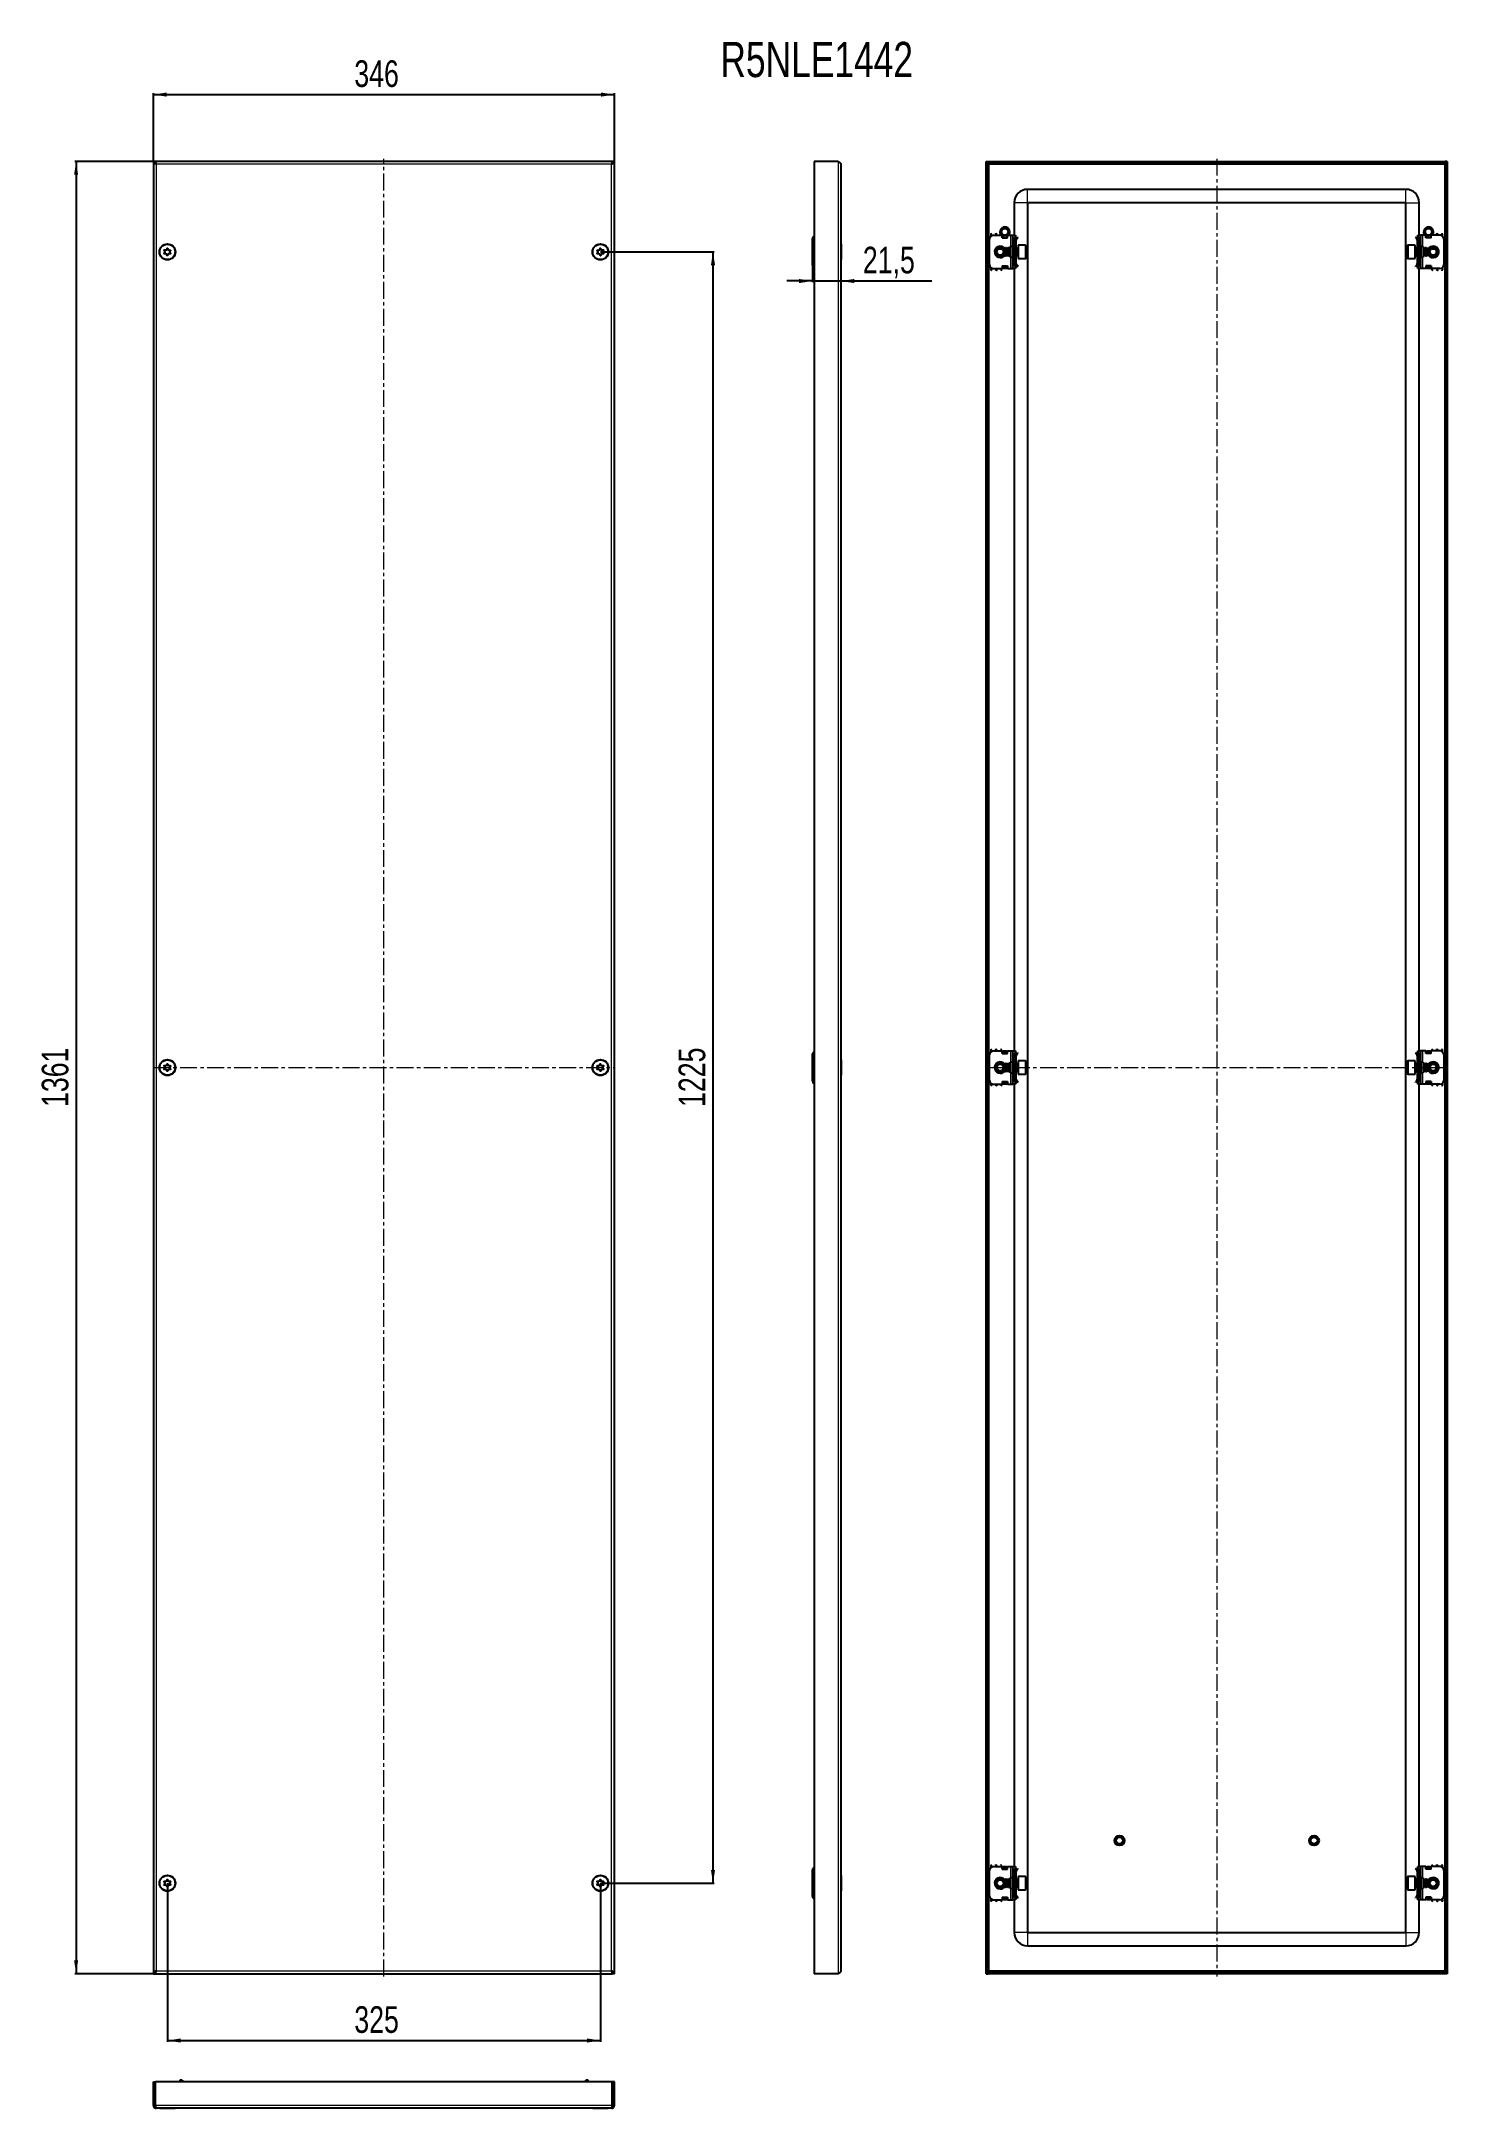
# Model space of a CAD drawing. Header units: millimetres. Extents: x 102 to 1157, y -492 to 1061.
import ezdxf

# ---------------------------------------------------------------- set-up
doc = ezdxf.new("R2010")
doc.units = ezdxf.units.MM
doc.linetypes.add('CENTERX2', pattern=[20.32, 12.7, -2.54, 2.54, -2.54])
doc.layers.add('FORMAT', color=7, linetype='Continuous')
doc.styles.add('SLDTEXTSTYLE0', font='TXT', dxfattribs={"width": 0.75})
doc.dimstyles.new('SLDDIMSTYLE0', dxfattribs={"dimtxt": 20, "dimasz": 10, "dimexe": 0, "dimexo": 0.0625, "dimgap": 5, "dimtad": 2, "dimdec": 1, "dimrnd": 1e-09, "dimzin": 12, "dimdsep": 46, "dimtxsty": 'SLDTEXTSTYLE0', "dimsah": 1, "dimcen": 0.09, "dimadec": 0, "dimazin": 3, "dimtfac": 1, "dimtofl": 0, "dimtmove": 0, "dimatfit": 3, "dimfxl": 0, "dimfrac": 2, "dimtolj": 1, "dimtzin": 12, "dimarcsym": 0})
doc.dimstyles.new('SLDDIMSTYLE1', dxfattribs={"dimtxt": 20, "dimasz": 10, "dimexe": 0, "dimexo": 0.0625, "dimgap": 5, "dimtad": 2, "dimdec": 1, "dimrnd": 1e-09, "dimzin": 12, "dimdsep": 46, "dimtxsty": 'SLDTEXTSTYLE0', "dimsah": 1, "dimcen": 0.09, "dimadec": 0, "dimazin": 3, "dimtfac": 1, "dimtmove": 0, "dimatfit": 0, "dimfxl": 0, "dimfrac": 2, "dimtolj": 1, "dimtzin": 12, "dimarcsym": 0})

msp = doc.modelspace()

# ---------------------------------------------------------------- texts
at = {"layer": 'FORMAT', "insert": (611.59, 1060.36), "char_height": 26.458, "attachment_point": 1, "style": 'SLDTEXTSTYLE0'}
msp.add_mtext('R5NLE1442', dxfattribs=at)

# ---------------------------------------------------------------- blocks, each defined once
blk = doc.blocks.new('_D')
at = {"layer": 'FORMAT'}
for p, q in [((186, 970.6), (186, 1021.8)), ((186, 1020.8), (532, 1020.8)), ((532, 970.6), (532, 1021.8))]:
    blk.add_line(p, q, dxfattribs=at)
for points in [[(186, 1020.8), (196, 1019.2), (196, 1022.3)], [(532, 1020.8), (522, 1022.3), (522, 1019.2)]]:
    blk.add_solid(points, dxfattribs=at)
at = {"layer": 'FORMAT', "insert": (336.8, 1046.5), "char_height": 20, "attachment_point": 1, "style": 'SLDTEXTSTYLE0'}
blk.add_mtext('346', dxfattribs=at)
blk = doc.blocks.new('_D_1')
at = {"layer": 'FORMAT'}
for p, q in [((187.7, 970.6), (127, 970.6)), ((128, 970.6), (128, -390.4)), ((187.7, -390.4), (127, -390.4))]:
    blk.add_line(p, q, dxfattribs=at)
for points in [[(128, 970.6), (126.5, 960.6), (129.5, 960.6)], [(128, -390.4), (129.5, -380.4), (126.5, -380.4)]]:
    blk.add_solid(points, dxfattribs=at)
at = {"layer": 'FORMAT', "insert": (102.2, 260.5), "char_height": 20, "attachment_point": 1, "rotation": 90, "style": 'SLDTEXTSTYLE0'}
blk.add_mtext('1361', dxfattribs=at)
blk = doc.blocks.new('_D_2')
at = {"layer": 'FORMAT'}
for p, q in [((521.5, 902.6), (607, 902.6)), ((606, 902.6), (606, -322.4)), ((521.5, -322.4), (607, -322.4))]:
    blk.add_line(p, q, dxfattribs=at)
for points in [[(606, 902.6), (604.5, 892.6), (607.6, 892.6)], [(606, -322.4), (607.6, -312.4), (604.5, -312.4)]]:
    blk.add_solid(points, dxfattribs=at)
at = {"layer": 'FORMAT', "insert": (580.2, 260.5), "char_height": 20, "attachment_point": 1, "rotation": 90, "style": 'SLDTEXTSTYLE0'}
blk.add_mtext('1225', dxfattribs=at)
blk = doc.blocks.new('_D_3')
at = {"layer": 'FORMAT'}
for p, q in [((196.5, -322.4), (196.5, -441.6)), ((521.5, -322.4), (521.5, -441.6)), ((196.5, -440.6), (521.5, -440.6))]:
    blk.add_line(p, q, dxfattribs=at)
for points in [[(196.5, -440.6), (206.5, -442.1), (206.5, -439)], [(521.5, -440.6), (511.5, -439), (511.5, -442.1)]]:
    blk.add_solid(points, dxfattribs=at)
at = {"layer": 'FORMAT', "insert": (336.8, -414.8), "char_height": 20, "attachment_point": 1, "style": 'SLDTEXTSTYLE0'}
blk.add_mtext('325', dxfattribs=at)
blk = doc.blocks.new('_D_4')
at = {"layer": 'FORMAT'}
for p, q in [((680.6, 893.1), (680.6, 879.8)), ((680.6, 880.8), (661.4, 880.8)), ((680.6, 880.8), (702.1, 880.8)), ((702.1, 880.8), (770.2, 880.8))]:
    blk.add_line(p, q, dxfattribs=at)
for points in [[(680.6, 880.8), (670.6, 882.3), (670.6, 879.2)], [(702.1, 880.8), (712.1, 879.2), (712.1, 882.3)]]:
    blk.add_solid(points, dxfattribs=at)
at = {"layer": 'FORMAT', "insert": (718.5, 906.5), "char_height": 20, "attachment_point": 1, "style": 'SLDTEXTSTYLE0'}
blk.add_mtext('21,5', dxfattribs=at)

# ---------------------------------------------------------------- dimensions: what is measured, and where the dimension line sits
at = {"layer": 'FORMAT'}
for base, p1, p2, dimstyle, picture, middle in [((532.01, 1020.77), (186.01, 970.6), (532.01, 970.6), 'SLDDIMSTYLE0', '_D', (359.01, 1020.77)), ((702.08, 880.77), (680.58, 893.1), (702.08, 968.5), 'SLDDIMSTYLE1', '_D_4', (744.34, 880.77)), ((521.51, -440.57), (196.51, -322.4), (521.51, -322.4), 'SLDDIMSTYLE0', '_D_3', (359.01, -440.57))]:
    dim = msp.add_linear_dim(base=base, p1=p1, p2=p2, dimstyle=dimstyle, dxfattribs=at)
    dim.commit()
    dim.dimension.update_dxf_attribs({"geometry": picture, "text_midpoint": middle, "dimtype": 160})
for base, p1, p2, picture, middle in [((128, -390.4), (187.71, 970.6), (187.71, -390.4), '_D_1', (128, 290.1)), ((606.01, -322.4), (521.51, 902.6), (521.51, -322.4), '_D_2', (606.01, 290.1))]:
    dim = msp.add_linear_dim(base=base, p1=p1, p2=p2, angle=90, dimstyle='SLDDIMSTYLE0', dxfattribs=at)
    dim.commit()
    dim.dimension.update_dxf_attribs({"geometry": picture, "text_midpoint": middle, "dimtype": 160})

# ---------------------------------------------------------------- linework, layer by layer
at = {"color": 7, "linetype": 'Continuous', "lineweight": 25}
for p, q in [((186.01, 970.6), (186.01, -390.4)), ((186.01, 970.6), (187.51, 970.6)), ((530.31, 970.6), (187.71, 970.6)), ((187.71, 969.48), (187.71, 970.6)), ((530.31, 970.6), (530.31, 969.49)), ((532.01, 970.6), (530.51, 970.6)), ((532.01, -390.4), (532.01, 970.6)), ((682.08, 970.6), (682.08, -390.4)), ((699.98, 970.6), (682.08, 970.6)), ((702.08, 968.5), (702.08, -388.3)), ((811.14, -390.4), (811.14, 970.6)), ((811.14, 970.6), (812.64, 970.6)), ((812.64, -390.4), (812.64, 970.6)), ((812.84, 970.6), (1155.44, 970.6)), ((812.84, 969.1), (812.84, 970.6)), ((812.84, 969.1), (1155.44, 969.1)), ((1155.28, 969.1), (1155.04, 968.5)), ((1155.44, 969.1), (1155.44, 970.6)), ((1157.14, 970.6), (1155.64, 970.6)), ((1155.64, 970.6), (1155.64, -390.4)), ((1157.14, 970.6), (1157.14, -390.4)), ((1126.14, 949.6), (842.14, 949.6)), ((832.14, 939.6), (832.14, 915.1)), ((842.14, 939.6), (842.14, -359.4)), ((1126.14, 939.6), (842.14, 939.6)), ((1126.14, -359.4), (1126.14, 939.6)), ((1136.14, 915.1), (1136.14, 939.6)), ((680.58, 912.1), (680.58, 893.1)), ((702.34, 908.39), (702.08, 908.39)), ((702.34, 908.39), (702.34, 907.67)), ((702.34, 907.67), (702.34, 896.82)), ((813.64, 893.1), (813.64, 912.1)), ((814.64, 915.35), (814.64, 914.34)), ((816.64, 915.1), (823.14, 915.1)), ((823.14, 913.1), (823.14, 915.1)), ((823.34, 914.31), (823.14, 914.43)), ((823.14, 913.1), (827.14, 913.1)), ((823.34, 913.1), (823.34, 914.31)), ((823.39, 914.72), (823.72, 914.96)), ((823.89, 914.72), (823.39, 914.37)), ((823.39, 914.37), (823.39, 914.72)), ((823.39, 913.45), (823.39, 914.37)), ((823.39, 913.1), (823.39, 913.45)), ((823.89, 914.87), (823.89, 914.72)), ((823.89, 914.72), (824.29, 914.72)), ((825.69, 905.6), (825.14, 905.05)), ((825.14, 905.05), (825.14, 901.28)), ((825.14, 901.28), (825.14, 900.15)), ((825.75, 905.6), (825.69, 905.6)), ((825.69, 905.6), (825.69, 900.98)), ((825.69, 900.98), (825.69, 899.6)), ((826.14, 905.05), (825.75, 905.6)), ((825.75, 905.6), (825.75, 905.13)), ((825.75, 905.13), (825.75, 899.6)), ((825.98, 914.72), (826.39, 914.72)), ((826.52, 905.6), (826.14, 905.05)), ((826.14, 905.05), (826.14, 904.66)), ((826.14, 904.66), (826.14, 900.15)), ((826.39, 914.72), (826.39, 914.87)), ((826.89, 914.37), (826.39, 914.72)), ((826.75, 905.6), (826.52, 905.6)), ((826.52, 905.6), (826.52, 905.13)), ((826.52, 905.13), (826.52, 899.6)), ((826.55, 914.96), (826.89, 914.72)), ((827.14, 905.05), (826.75, 905.6)), ((826.75, 905.6), (826.75, 905.13)), ((826.75, 905.13), (826.75, 899.6)), ((826.89, 914.72), (826.89, 914.37)), ((827.14, 914.43), (826.89, 914.28)), ((826.89, 914.37), (826.89, 913.45)), ((826.89, 913.45), (826.89, 913.1)), ((827.14, 913.1), (827.14, 915.1)), ((827.14, 915.1), (829.64, 915.1)), ((827.52, 905.6), (827.14, 905.05)), ((827.14, 905.05), (827.14, 904.66)), ((827.14, 904.66), (827.14, 900.15)), ((827.75, 905.6), (827.52, 905.6)), ((827.52, 905.6), (827.52, 905.13)), ((827.52, 905.13), (827.52, 899.6)), ((828.14, 905.05), (827.75, 905.6)), ((827.75, 905.6), (827.75, 905.13)), ((827.75, 905.13), (827.75, 899.6)), ((828.52, 905.6), (828.14, 905.05)), ((828.14, 905.05), (828.14, 904.66)), ((828.14, 904.66), (828.14, 900.15)), ((828.75, 905.6), (828.52, 905.6)), ((828.52, 905.6), (828.52, 905.13)), ((828.52, 905.13), (828.52, 899.6)), ((829.14, 905.05), (828.75, 905.6)), ((828.75, 905.6), (828.75, 905.13)), ((828.75, 905.13), (828.75, 899.6)), ((830.64, 906.6), (829.14, 906.6)), ((829.14, 898.6), (829.14, 906.6)), ((829.64, 915.1), (831.14, 915.1)), ((831.14, 912.1), (831.14, 915.1)), ((831.14, 915.1), (833.14, 915.1)), ((831.14, 893.1), (831.14, 912.1)), ((832.14, 893.1), (832.14, 912.1)), ((833.14, 915.1), (833.14, 914.34)), ((833.14, 914.34), (833.14, 890.86)), ((833.14, 914.01), (833.34, 913.81)), ((833.64, 911.35), (833.14, 911.35)), ((833.14, 907.85), (833.14, 911.35)), ((833.64, 907.85), (833.14, 907.85)), ((833.52, 905.6), (833.14, 905.05)), ((833.75, 905.6), (833.52, 905.6)), ((833.52, 905.6), (833.52, 905.13)), ((833.52, 905.13), (833.52, 899.6)), ((833.64, 913.1), (833.64, 912.64)), ((833.64, 907.85), (833.64, 911.35)), ((833.64, 905.6), (833.64, 907.85)), ((833.72, 912.76), (834.7, 913.74)), ((834.08, 912.41), (833.72, 912.76)), ((834.14, 905.05), (833.75, 905.6)), ((833.75, 905.6), (833.75, 905.13)), ((833.75, 905.13), (833.75, 899.6)), ((834.08, 912.41), (835.05, 913.39)), ((834.52, 905.6), (834.14, 905.05)), ((834.14, 905.05), (834.14, 904.66)), ((834.14, 904.66), (834.14, 900.15)), ((834.89, 905.6), (834.52, 905.6)), ((834.52, 905.6), (834.52, 905.13)), ((834.52, 905.13), (834.52, 899.6)), ((834.7, 913.74), (835.05, 913.39)), ((840.54, 907.6), (835.14, 907.6)), ((835.14, 907.6), (835.14, 899.91)), ((841.14, 907), (841.14, 900.23)), ((1127.14, 898.2), (1127.14, 907)), ((1133.14, 907.6), (1127.74, 907.6)), ((1133.14, 897.6), (1133.14, 907.6)), ((1133.58, 913.74), (1133.22, 913.39)), ((1134.2, 912.41), (1133.22, 913.39)), ((1133.75, 905.6), (1133.39, 905.6)), ((1134.55, 912.76), (1133.58, 913.74)), ((1134.14, 905.05), (1133.75, 905.6)), ((1133.75, 905.13), (1133.75, 905.6)), ((1133.75, 899.6), (1133.75, 905.13)), ((1134.52, 905.6), (1134.14, 905.05)), ((1134.14, 904.66), (1134.14, 905.05)), ((1134.14, 900.15), (1134.14, 904.66)), ((1134.2, 912.41), (1134.55, 912.76)), ((1134.75, 905.6), (1134.52, 905.6)), ((1134.52, 905.13), (1134.52, 905.6)), ((1134.52, 899.6), (1134.52, 905.13)), ((1134.64, 913.1), (1134.64, 912.71)), ((1134.64, 911.35), (1135.14, 911.35)), ((1134.64, 911.35), (1134.64, 907.85)), ((1135.14, 907.85), (1134.64, 907.85)), ((1134.64, 907.85), (1134.64, 905.6)), ((1135.14, 905.05), (1134.75, 905.6)), ((1134.75, 905.13), (1134.75, 905.6)), ((1134.75, 899.6), (1134.75, 905.13)), ((1134.93, 913.81), (1135.14, 914.01)), ((1135.14, 915.1), (1137.14, 915.1)), ((1135.14, 914.34), (1135.14, 915.1)), ((1135.14, 890.86), (1135.14, 914.34)), ((1135.14, 911.35), (1135.14, 907.85)), ((1136.14, 912.1), (1136.14, 893.1)), ((1137.14, 915.1), (1137.14, 912.1)), ((1138.64, 915.1), (1137.14, 915.1)), ((1137.14, 912.1), (1137.14, 893.1)), ((1139.14, 906.6), (1137.64, 906.6)), ((1141.14, 915.1), (1138.64, 915.1)), ((1139.14, 906.6), (1139.14, 898.6)), ((1139.52, 905.6), (1139.14, 905.05)), ((1139.75, 905.6), (1139.52, 905.6)), ((1139.52, 905.13), (1139.52, 905.6)), ((1139.52, 899.6), (1139.52, 905.13)), ((1140.14, 905.05), (1139.75, 905.6)), ((1139.75, 905.13), (1139.75, 905.6)), ((1139.75, 899.6), (1139.75, 905.13)), ((1140.52, 905.6), (1140.14, 905.05)), ((1140.14, 904.66), (1140.14, 905.05)), ((1140.14, 900.15), (1140.14, 904.66)), ((1140.75, 905.6), (1140.52, 905.6)), ((1140.52, 905.13), (1140.52, 905.6)), ((1140.52, 899.6), (1140.52, 905.13)), ((1141.14, 905.05), (1140.75, 905.6)), ((1140.75, 905.13), (1140.75, 905.6)), ((1140.75, 899.6), (1140.75, 905.13)), ((1141.14, 913.1), (1141.14, 915.1)), ((1141.39, 914.28), (1141.14, 914.43)), ((1145.14, 913.1), (1141.14, 913.1)), ((1141.52, 905.6), (1141.14, 905.05)), ((1141.14, 904.66), (1141.14, 905.05)), ((1141.14, 900.15), (1141.14, 904.66)), ((1141.39, 914.72), (1141.72, 914.96)), ((1141.89, 914.72), (1141.39, 914.37)), ((1141.39, 914.37), (1141.39, 914.72)), ((1141.39, 913.45), (1141.39, 914.37)), ((1141.39, 913.1), (1141.39, 913.45)), ((1141.75, 905.6), (1141.52, 905.6)), ((1141.52, 905.13), (1141.52, 905.6)), ((1141.52, 899.6), (1141.52, 905.13)), ((1142.14, 905.05), (1141.75, 905.6)), ((1141.75, 905.13), (1141.75, 905.6)), ((1141.75, 899.6), (1141.75, 905.13)), ((1141.89, 914.87), (1141.89, 914.72)), ((1141.89, 914.72), (1142.29, 914.72)), ((1142.52, 905.6), (1142.14, 905.05)), ((1142.14, 904.66), (1142.14, 905.05)), ((1142.14, 900.15), (1142.14, 904.66)), ((1142.58, 905.6), (1142.52, 905.6)), ((1142.52, 905.13), (1142.52, 905.6)), ((1142.52, 899.6), (1142.52, 905.13)), ((1143.14, 905.05), (1142.58, 905.6)), ((1142.58, 899.6), (1142.58, 905.6)), ((1143.14, 900.15), (1143.14, 905.05)), ((1143.98, 914.72), (1144.39, 914.72)), ((1144.39, 914.72), (1144.39, 914.87)), ((1144.89, 914.37), (1144.39, 914.72)), ((1144.55, 914.96), (1144.89, 914.72)), ((1144.89, 914.72), (1144.89, 914.37)), ((1144.89, 914.37), (1144.89, 913.45)), ((1144.89, 913.45), (1144.89, 913.1)), ((1145.14, 914.43), (1144.94, 914.31)), ((1144.94, 914.31), (1144.94, 913.1)), ((1145.14, 913.1), (1145.14, 915.1)), ((1151.64, 915.1), (1145.14, 915.1)), ((1153.64, 914.34), (1153.64, 915.35)), ((1154.64, 912.1), (1154.64, 893.1)), ((702.08, 896.82), (702.34, 896.82)), ((814.64, 890.86), (814.64, 889.85)), ((816.64, 890.1), (823.14, 890.1)), ((822.64, 890.1), (822.64, 889.85)), ((823.14, 892.1), (823.14, 890.1)), ((823.14, 892.1), (827.14, 892.1)), ((823.14, 890.22), (823.34, 890.22)), ((823.34, 890.22), (823.34, 892.1)), ((823.39, 891.75), (823.39, 892.1)), ((823.39, 890.83), (823.39, 891.75)), ((823.39, 890.83), (823.89, 890.48)), ((823.39, 890.48), (823.39, 890.83)), ((823.89, 890.13), (823.39, 890.48)), ((826.39, 890.48), (823.89, 890.48)), ((823.89, 890.48), (823.89, 890.13)), ((826.39, 890.13), (823.89, 890.13)), ((825.14, 900.15), (825.69, 899.6)), ((825.69, 899.6), (825.75, 899.6)), ((825.75, 899.6), (826.14, 900.15)), ((826.14, 900.15), (826.52, 899.6)), ((826.39, 890.48), (826.89, 890.83)), ((826.39, 890.13), (826.39, 890.48)), ((826.89, 890.48), (826.39, 890.13)), ((826.52, 899.6), (826.75, 899.6)), ((826.75, 899.6), (827.14, 900.15)), ((826.89, 892.1), (826.89, 891.75)), ((826.89, 891.75), (826.89, 890.83)), ((826.89, 890.83), (826.89, 890.48)), ((827.14, 900.15), (827.52, 899.6)), ((827.14, 892.1), (827.14, 890.1)), ((827.14, 890.1), (829.64, 890.1)), ((827.52, 899.6), (827.75, 899.6)), ((827.75, 899.6), (828.14, 900.15)), ((828.14, 900.15), (828.52, 899.6)), ((828.52, 899.6), (828.75, 899.6)), ((828.75, 899.6), (829.14, 900.15)), ((829.14, 898.6), (830.64, 898.6)), ((829.64, 890.1), (831.14, 890.1)), ((831.14, 890.1), (831.14, 893.1)), ((833.14, 890.1), (831.14, 890.1)), ((832.14, 890.1), (832.14, 302.6)), ((833.14, 900.15), (833.52, 899.6)), ((833.14, 897.35), (833.64, 897.35)), ((833.14, 893.85), (833.14, 897.35)), ((833.64, 893.85), (833.14, 893.85)), ((833.34, 891.39), (833.14, 891.19)), ((833.14, 890.86), (833.14, 890.1)), ((833.52, 899.6), (833.75, 899.6)), ((833.64, 897.35), (833.64, 899.6)), ((833.64, 893.85), (833.64, 897.35)), ((833.64, 892.1), (833.64, 892.49)), ((834.08, 892.79), (833.72, 892.44)), ((833.72, 892.44), (834.7, 891.46)), ((833.75, 899.6), (834.14, 900.15)), ((834.08, 892.79), (835.05, 891.81)), ((834.14, 900.15), (834.52, 899.6)), ((834.52, 899.6), (834.89, 899.6)), ((834.7, 891.46), (835.05, 891.81)), ((835.14, 899.91), (835.14, 897.6)), ((835.14, 897.6), (840.54, 897.6)), ((841.14, 900.23), (841.14, 898.2)), ((1127.74, 897.6), (1133.14, 897.6)), ((1134.2, 892.79), (1133.22, 891.81)), ((1133.58, 891.46), (1133.22, 891.81)), ((1133.39, 899.6), (1133.75, 899.6)), ((1134.55, 892.44), (1133.58, 891.46)), ((1133.75, 899.6), (1134.14, 900.15)), ((1134.14, 900.15), (1134.52, 899.6)), ((1134.2, 892.79), (1134.55, 892.44)), ((1134.52, 899.6), (1134.75, 899.6)), ((1134.64, 899.6), (1134.64, 897.35)), ((1134.64, 897.35), (1135.14, 897.35)), ((1134.64, 897.35), (1134.64, 893.85)), ((1134.64, 893.85), (1135.14, 893.85)), ((1134.64, 892.1), (1134.64, 892.56)), ((1134.75, 899.6), (1135.14, 900.15)), ((1135.14, 891.19), (1134.93, 891.39)), ((1135.14, 897.35), (1135.14, 893.85)), ((1135.14, 890.1), (1135.14, 890.86)), ((1137.14, 890.1), (1135.14, 890.1)), ((1136.14, 302.6), (1136.14, 890.1)), ((1137.14, 893.1), (1137.14, 890.1)), ((1138.64, 890.1), (1137.14, 890.1)), ((1137.64, 898.6), (1139.14, 898.6)), ((1141.14, 890.1), (1138.64, 890.1)), ((1139.14, 900.15), (1139.52, 899.6)), ((1139.52, 899.6), (1139.75, 899.6)), ((1139.75, 899.6), (1140.14, 900.15)), ((1140.14, 900.15), (1140.52, 899.6)), ((1140.52, 899.6), (1140.75, 899.6)), ((1140.75, 899.6), (1141.14, 900.15)), ((1141.14, 900.15), (1141.52, 899.6)), ((1145.14, 892.1), (1141.14, 892.1)), ((1141.14, 892.1), (1141.14, 890.1)), ((1141.39, 891.75), (1141.39, 892.1)), ((1141.39, 890.83), (1141.39, 891.75)), ((1141.39, 890.48), (1141.39, 890.83)), ((1141.39, 890.83), (1141.89, 890.48)), ((1141.89, 890.13), (1141.39, 890.48)), ((1141.52, 899.6), (1141.75, 899.6)), ((1141.75, 899.6), (1142.14, 900.15)), ((1141.89, 890.48), (1141.89, 890.13)), ((1144.39, 890.48), (1141.89, 890.48)), ((1144.39, 890.13), (1141.89, 890.13)), ((1142.14, 900.15), (1142.52, 899.6)), ((1142.52, 899.6), (1142.58, 899.6)), ((1142.58, 899.6), (1143.14, 900.15)), ((1144.39, 890.48), (1144.89, 890.83)), ((1144.39, 890.13), (1144.39, 890.48)), ((1144.89, 890.48), (1144.39, 890.13)), ((1144.89, 892.1), (1144.89, 891.75)), ((1144.89, 891.75), (1144.89, 890.83)), ((1144.89, 890.83), (1144.89, 890.48)), ((1144.94, 892.1), (1144.94, 890.22)), ((1144.94, 890.22), (1145.14, 890.22)), ((1145.14, 892.1), (1145.14, 890.1)), ((1151.64, 890.1), (1145.14, 890.1)), ((1145.64, 889.85), (1145.64, 890.1)), ((1153.64, 889.85), (1153.64, 890.86)), ((680.58, 299.6), (680.58, 280.6)), ((702.34, 295.89), (702.08, 295.89)), ((702.34, 295.89), (702.34, 295.17)), ((702.34, 295.17), (702.34, 284.32)), ((813.64, 280.6), (813.64, 299.6)), ((814.64, 302.85), (814.64, 301.84)), ((816.64, 302.6), (823.14, 302.6)), ((822.64, 302.85), (822.64, 302.6)), ((823.14, 300.6), (823.14, 302.6)), ((823.34, 302.48), (823.14, 302.48)), ((823.14, 300.6), (827.14, 300.6)), ((823.34, 300.6), (823.34, 302.48)), ((823.39, 302.22), (823.89, 302.58)), ((823.89, 302.22), (823.39, 301.87)), ((823.39, 301.87), (823.39, 302.22)), ((823.39, 300.95), (823.39, 301.87)), ((823.39, 300.6), (823.39, 300.95)), ((823.89, 302.58), (823.89, 302.22)), ((823.89, 302.58), (826.39, 302.58)), ((823.89, 302.22), (826.39, 302.22)), ((826.39, 302.22), (826.39, 302.58)), ((826.39, 302.58), (826.89, 302.22)), ((826.89, 301.87), (826.39, 302.22)), ((826.89, 302.22), (826.89, 301.87)), ((826.89, 301.87), (826.89, 300.95)), ((826.89, 300.95), (826.89, 300.6)), ((827.14, 300.6), (827.14, 302.6)), ((827.14, 302.6), (829.64, 302.6)), ((829.64, 302.6), (831.14, 302.6)), ((831.14, 302.6), (833.14, 302.6)), ((831.14, 299.6), (831.14, 302.6)), ((831.14, 280.6), (831.14, 299.6)), ((832.14, 280.6), (832.14, 299.6)), ((833.14, 302.6), (833.14, 301.84)), ((833.14, 301.84), (833.14, 278.36)), ((833.14, 301.51), (833.34, 301.31)), ((833.64, 298.85), (833.14, 298.85)), ((833.14, 295.35), (833.14, 298.85)), ((833.64, 295.35), (833.14, 295.35)), ((833.64, 300.6), (833.64, 300.14)), ((833.64, 295.35), (833.64, 298.85)), ((833.64, 293.1), (833.64, 295.35)), ((833.72, 300.26), (834.7, 301.24)), ((834.08, 299.91), (833.72, 300.26)), ((834.08, 299.91), (835.05, 300.89)), ((834.7, 301.24), (835.05, 300.89)), ((840.54, 295.1), (835.14, 295.1)), ((835.14, 295.1), (835.14, 287.41)), ((1133.14, 295.1), (1127.74, 295.1)), ((1133.14, 285.1), (1133.14, 295.1)), ((1133.58, 301.24), (1133.22, 300.89)), ((1134.2, 299.91), (1133.22, 300.89)), ((1134.55, 300.26), (1133.58, 301.24)), ((1134.2, 299.91), (1134.55, 300.26)), ((1134.64, 300.6), (1134.64, 300.21)), ((1134.64, 298.85), (1135.14, 298.85)), ((1134.64, 298.85), (1134.64, 295.35)), ((1135.14, 295.35), (1134.64, 295.35)), ((1134.64, 295.35), (1134.64, 293.1)), ((1134.93, 301.31), (1135.14, 301.51)), ((1135.14, 302.6), (1137.14, 302.6)), ((1135.14, 301.84), (1135.14, 302.6)), ((1135.14, 278.36), (1135.14, 301.84)), ((1135.14, 298.85), (1135.14, 295.35)), ((1136.14, 299.6), (1136.14, 280.6)), ((1137.14, 302.6), (1137.14, 299.6)), ((1138.64, 302.6), (1137.14, 302.6)), ((1137.14, 299.6), (1137.14, 280.6)), ((1141.14, 302.6), (1138.64, 302.6)), ((1141.14, 300.6), (1141.14, 302.6)), ((1145.14, 300.6), (1141.14, 300.6)), ((1141.39, 302.22), (1141.89, 302.58)), ((1141.89, 302.22), (1141.39, 301.87)), ((1141.39, 301.87), (1141.39, 302.22)), ((1141.39, 300.95), (1141.39, 301.87)), ((1141.39, 300.6), (1141.39, 300.95)), ((1141.89, 302.58), (1141.89, 302.22)), ((1141.89, 302.58), (1144.39, 302.58)), ((1141.89, 302.22), (1144.39, 302.22)), ((1144.39, 302.22), (1144.39, 302.58)), ((1144.39, 302.58), (1144.89, 302.22)), ((1144.89, 301.87), (1144.39, 302.22)), ((1144.89, 302.22), (1144.89, 301.87)), ((1144.89, 301.87), (1144.89, 300.95)), ((1144.89, 300.95), (1144.89, 300.6)), ((1144.94, 302.48), (1144.94, 300.6)), ((1145.14, 302.48), (1144.94, 302.48)), ((1145.14, 300.6), (1145.14, 302.6)), ((1151.64, 302.6), (1145.14, 302.6)), ((1145.64, 302.6), (1145.64, 302.85)), ((1153.64, 301.84), (1153.64, 302.85)), ((1154.64, 299.6), (1154.64, 280.6)), ((702.08, 284.32), (702.34, 284.32)), ((823.14, 279.6), (823.14, 277.6)), ((823.14, 279.6), (827.14, 279.6)), ((823.34, 277.72), (823.34, 279.6)), ((823.39, 279.25), (823.39, 279.6)), ((825.69, 293.1), (825.14, 292.55)), ((825.14, 292.55), (825.14, 288.78)), ((825.14, 288.78), (825.14, 287.65)), ((825.14, 287.65), (825.69, 287.1)), ((825.75, 293.1), (825.69, 293.1)), ((825.69, 293.1), (825.69, 288.48)), ((825.69, 288.48), (825.69, 287.1)), ((825.69, 287.1), (825.75, 287.1)), ((826.14, 292.55), (825.75, 293.1)), ((825.75, 293.1), (825.75, 292.63)), ((825.75, 292.63), (825.75, 287.1)), ((825.75, 287.1), (826.14, 287.65)), ((826.52, 293.1), (826.14, 292.55)), ((826.14, 292.55), (826.14, 292.16)), ((826.14, 292.16), (826.14, 287.65)), ((826.14, 287.65), (826.52, 287.1)), ((826.75, 293.1), (826.52, 293.1)), ((826.52, 293.1), (826.52, 292.63)), ((826.52, 292.63), (826.52, 287.1)), ((826.52, 287.1), (826.75, 287.1)), ((827.14, 292.55), (826.75, 293.1)), ((826.75, 293.1), (826.75, 292.63)), ((826.75, 292.63), (826.75, 287.1)), ((826.75, 287.1), (827.14, 287.65)), ((826.89, 279.6), (826.89, 279.25)), ((827.52, 293.1), (827.14, 292.55)), ((827.14, 292.55), (827.14, 292.16)), ((827.14, 292.16), (827.14, 287.65)), ((827.14, 287.65), (827.52, 287.1)), ((827.14, 279.6), (827.14, 277.6)), ((827.75, 293.1), (827.52, 293.1)), ((827.52, 293.1), (827.52, 292.63)), ((827.52, 292.63), (827.52, 287.1)), ((827.52, 287.1), (827.75, 287.1)), ((828.14, 292.55), (827.75, 293.1)), ((827.75, 293.1), (827.75, 292.63)), ((827.75, 292.63), (827.75, 287.1)), ((827.75, 287.1), (828.14, 287.65)), ((828.52, 293.1), (828.14, 292.55)), ((828.14, 292.55), (828.14, 292.16)), ((828.14, 292.16), (828.14, 287.65)), ((828.14, 287.65), (828.52, 287.1)), ((828.75, 293.1), (828.52, 293.1)), ((828.52, 293.1), (828.52, 292.63)), ((828.52, 292.63), (828.52, 287.1)), ((828.52, 287.1), (828.75, 287.1)), ((829.14, 292.55), (828.75, 293.1)), ((828.75, 293.1), (828.75, 292.63)), ((828.75, 292.63), (828.75, 287.1)), ((828.75, 287.1), (829.14, 287.65)), ((830.64, 294.1), (829.14, 294.1)), ((829.14, 286.1), (829.14, 294.1)), ((829.14, 286.1), (830.64, 286.1)), ((831.14, 277.6), (831.14, 280.6)), ((833.52, 293.1), (833.14, 292.55)), ((833.14, 287.65), (833.52, 287.1)), ((833.14, 284.85), (833.64, 284.85)), ((833.14, 281.35), (833.14, 284.85)), ((833.64, 281.35), (833.14, 281.35)), ((833.75, 293.1), (833.52, 293.1)), ((833.52, 293.1), (833.52, 292.63)), ((833.52, 292.63), (833.52, 287.1)), ((833.52, 287.1), (833.75, 287.1)), ((833.64, 284.85), (833.64, 287.1)), ((833.64, 281.35), (833.64, 284.85)), ((833.64, 279.6), (833.64, 279.99)), ((834.08, 280.29), (833.72, 279.94)), ((833.72, 279.94), (834.7, 278.96)), ((834.14, 292.55), (833.75, 293.1)), ((833.75, 293.1), (833.75, 292.63)), ((833.75, 292.63), (833.75, 287.1)), ((833.75, 287.1), (834.14, 287.65)), ((834.08, 280.29), (835.05, 279.31)), ((834.52, 293.1), (834.14, 292.55)), ((834.14, 292.55), (834.14, 292.16)), ((834.14, 292.16), (834.14, 287.65)), ((834.14, 287.65), (834.52, 287.1)), ((834.89, 293.1), (834.52, 293.1)), ((834.52, 293.1), (834.52, 292.63)), ((834.52, 292.63), (834.52, 287.1)), ((834.52, 287.1), (834.89, 287.1)), ((835.14, 287.41), (835.14, 285.1)), ((835.14, 285.1), (840.54, 285.1)), ((841.14, 294.5), (841.14, 287.73)), ((841.14, 287.73), (841.14, 285.7)), ((1127.14, 285.7), (1127.14, 294.5)), ((1127.74, 285.1), (1133.14, 285.1)), ((1134.2, 280.29), (1133.22, 279.31)), ((1133.75, 293.1), (1133.39, 293.1)), ((1133.39, 287.1), (1133.75, 287.1)), ((1134.55, 279.94), (1133.58, 278.96)), ((1134.14, 292.55), (1133.75, 293.1)), ((1133.75, 292.63), (1133.75, 293.1)), ((1133.75, 287.1), (1133.75, 292.63)), ((1133.75, 287.1), (1134.14, 287.65)), ((1134.52, 293.1), (1134.14, 292.55)), ((1134.14, 292.16), (1134.14, 292.55)), ((1134.14, 287.65), (1134.14, 292.16)), ((1134.14, 287.65), (1134.52, 287.1)), ((1134.2, 280.29), (1134.55, 279.94)), ((1134.75, 293.1), (1134.52, 293.1)), ((1134.52, 292.63), (1134.52, 293.1)), ((1134.52, 287.1), (1134.52, 292.63)), ((1134.52, 287.1), (1134.75, 287.1)), ((1134.64, 287.1), (1134.64, 284.85)), ((1134.64, 284.85), (1135.14, 284.85)), ((1134.64, 284.85), (1134.64, 281.35)), ((1134.64, 281.35), (1135.14, 281.35)), ((1134.64, 279.6), (1134.64, 280.06)), ((1135.14, 292.55), (1134.75, 293.1)), ((1134.75, 292.63), (1134.75, 293.1)), ((1134.75, 287.1), (1134.75, 292.63)), ((1134.75, 287.1), (1135.14, 287.65)), ((1135.14, 284.85), (1135.14, 281.35)), ((1137.14, 280.6), (1137.14, 277.6)), ((1139.14, 294.1), (1137.64, 294.1)), ((1137.64, 286.1), (1139.14, 286.1)), ((1139.14, 294.1), (1139.14, 286.1)), ((1139.52, 293.1), (1139.14, 292.55)), ((1139.14, 287.65), (1139.52, 287.1)), ((1139.75, 293.1), (1139.52, 293.1)), ((1139.52, 292.63), (1139.52, 293.1)), ((1139.52, 287.1), (1139.52, 292.63)), ((1139.52, 287.1), (1139.75, 287.1)), ((1140.14, 292.55), (1139.75, 293.1)), ((1139.75, 292.63), (1139.75, 293.1)), ((1139.75, 287.1), (1139.75, 292.63)), ((1139.75, 287.1), (1140.14, 287.65)), ((1140.52, 293.1), (1140.14, 292.55)), ((1140.14, 292.16), (1140.14, 292.55)), ((1140.14, 287.65), (1140.14, 292.16)), ((1140.14, 287.65), (1140.52, 287.1)), ((1140.75, 293.1), (1140.52, 293.1)), ((1140.52, 292.63), (1140.52, 293.1)), ((1140.52, 287.1), (1140.52, 292.63)), ((1140.52, 287.1), (1140.75, 287.1)), ((1141.14, 292.55), (1140.75, 293.1)), ((1140.75, 292.63), (1140.75, 293.1)), ((1140.75, 287.1), (1140.75, 292.63)), ((1140.75, 287.1), (1141.14, 287.65)), ((1141.52, 293.1), (1141.14, 292.55)), ((1141.14, 292.16), (1141.14, 292.55)), ((1141.14, 287.65), (1141.14, 292.16)), ((1141.14, 287.65), (1141.52, 287.1)), ((1145.14, 279.6), (1141.14, 279.6)), ((1141.14, 279.6), (1141.14, 277.6)), ((1141.39, 279.25), (1141.39, 279.6)), ((1141.75, 293.1), (1141.52, 293.1)), ((1141.52, 292.63), (1141.52, 293.1)), ((1141.52, 287.1), (1141.52, 292.63)), ((1141.52, 287.1), (1141.75, 287.1)), ((1142.14, 292.55), (1141.75, 293.1)), ((1141.75, 292.63), (1141.75, 293.1)), ((1141.75, 287.1), (1141.75, 292.63)), ((1141.75, 287.1), (1142.14, 287.65)), ((1142.52, 293.1), (1142.14, 292.55)), ((1142.14, 292.16), (1142.14, 292.55)), ((1142.14, 287.65), (1142.14, 292.16)), ((1142.14, 287.65), (1142.52, 287.1)), ((1142.58, 293.1), (1142.52, 293.1)), ((1142.52, 292.63), (1142.52, 293.1)), ((1142.52, 287.1), (1142.52, 292.63)), ((1142.52, 287.1), (1142.58, 287.1)), ((1143.14, 292.55), (1142.58, 293.1)), ((1142.58, 287.1), (1142.58, 293.1)), ((1142.58, 287.1), (1143.14, 287.65)), ((1143.14, 287.65), (1143.14, 292.55)), ((1144.89, 279.6), (1144.89, 279.25)), ((1144.94, 279.6), (1144.94, 277.72)), ((1145.14, 279.6), (1145.14, 277.6)), ((814.64, 278.36), (814.64, 277.35)), ((816.64, 277.6), (823.14, 277.6)), ((822.64, 277.6), (822.64, 277.35)), ((823.14, 277.72), (823.34, 277.72)), ((823.39, 278.33), (823.39, 279.25)), ((823.39, 278.33), (823.89, 277.98)), ((823.39, 277.98), (823.39, 278.33)), ((823.89, 277.63), (823.39, 277.98)), ((826.39, 277.98), (823.89, 277.98)), ((823.89, 277.98), (823.89, 277.63)), ((826.39, 277.63), (823.89, 277.63)), ((826.39, 277.98), (826.89, 278.33)), ((826.39, 277.63), (826.39, 277.98)), ((826.89, 277.98), (826.39, 277.63)), ((826.89, 279.25), (826.89, 278.33)), ((826.89, 278.33), (826.89, 277.98)), ((827.14, 277.6), (829.64, 277.6)), ((829.64, 277.6), (831.14, 277.6)), ((833.14, 277.6), (831.14, 277.6)), ((832.14, 277.6), (832.14, -309.9)), ((833.34, 278.89), (833.14, 278.69)), ((833.14, 278.36), (833.14, 277.6)), ((834.7, 278.96), (835.05, 279.31)), ((1133.58, 278.96), (1133.22, 279.31)), ((1135.14, 278.69), (1134.93, 278.89)), ((1135.14, 277.6), (1135.14, 278.36)), ((1137.14, 277.6), (1135.14, 277.6)), ((1136.14, -309.9), (1136.14, 277.6)), ((1138.64, 277.6), (1137.14, 277.6)), ((1141.14, 277.6), (1138.64, 277.6)), ((1141.39, 278.33), (1141.39, 279.25)), ((1141.39, 278.33), (1141.89, 277.98)), ((1141.39, 277.98), (1141.39, 278.33)), ((1141.89, 277.63), (1141.39, 277.98)), ((1144.39, 277.98), (1141.89, 277.98)), ((1141.89, 277.98), (1141.89, 277.63)), ((1144.39, 277.63), (1141.89, 277.63)), ((1144.39, 277.98), (1144.89, 278.33)), ((1144.39, 277.63), (1144.39, 277.98)), ((1144.89, 277.98), (1144.39, 277.63)), ((1144.89, 279.25), (1144.89, 278.33)), ((1144.89, 278.33), (1144.89, 277.98)), ((1144.94, 277.72), (1145.14, 277.72)), ((1151.64, 277.6), (1145.14, 277.6)), ((1145.64, 277.35), (1145.64, 277.6)), ((1153.64, 277.35), (1153.64, 278.36)), ((814.64, -309.65), (814.64, -310.66)), ((816.64, -309.9), (823.14, -309.9)), ((822.64, -309.65), (822.64, -309.9)), ((823.14, -311.9), (823.14, -309.9)), ((823.34, -310.02), (823.14, -310.02)), ((823.34, -311.9), (823.34, -310.02)), ((823.39, -310.28), (823.89, -309.92)), ((823.89, -310.28), (823.39, -310.63)), ((823.39, -310.63), (823.39, -310.28)), ((823.89, -309.92), (823.89, -310.28)), ((823.89, -309.92), (826.39, -309.92)), ((823.89, -310.28), (826.39, -310.28)), ((826.39, -310.28), (826.39, -309.92)), ((826.39, -309.92), (826.89, -310.28)), ((826.89, -310.63), (826.39, -310.28)), ((826.89, -310.28), (826.89, -310.63)), ((827.14, -311.9), (827.14, -309.9)), ((827.14, -309.9), (829.64, -309.9)), ((829.64, -309.9), (831.14, -309.9)), ((831.14, -309.9), (833.14, -309.9)), ((831.14, -312.9), (831.14, -309.9)), ((833.14, -309.9), (833.14, -310.66)), ((1135.14, -309.9), (1137.14, -309.9)), ((1135.14, -310.66), (1135.14, -309.9)), ((1137.14, -309.9), (1137.14, -312.9)), ((1138.64, -309.9), (1137.14, -309.9)), ((1141.14, -309.9), (1138.64, -309.9)), ((1141.14, -311.9), (1141.14, -309.9)), ((1141.39, -310.28), (1141.89, -309.92)), ((1141.89, -310.28), (1141.39, -310.63)), ((1141.39, -310.63), (1141.39, -310.28)), ((1141.89, -309.92), (1141.89, -310.28)), ((1141.89, -309.92), (1144.39, -309.92)), ((1141.89, -310.28), (1144.39, -310.28)), ((1144.39, -310.28), (1144.39, -309.92)), ((1144.39, -309.92), (1144.89, -310.28)), ((1144.89, -310.63), (1144.39, -310.28)), ((1144.89, -310.28), (1144.89, -310.63)), ((1144.94, -310.02), (1144.94, -311.9)), ((1145.14, -310.02), (1144.94, -310.02)), ((1145.14, -311.9), (1145.14, -309.9)), ((1151.64, -309.9), (1145.14, -309.9)), ((1145.64, -309.9), (1145.64, -309.65)), ((1153.64, -310.66), (1153.64, -309.65)), ((680.58, -312.9), (680.58, -331.9)), ((702.34, -316.61), (702.08, -316.61)), ((702.34, -316.61), (702.34, -328.18)), ((813.64, -331.9), (813.64, -312.9)), ((823.14, -311.9), (827.14, -311.9)), ((823.39, -311.55), (823.39, -310.63)), ((823.39, -311.9), (823.39, -311.55)), ((825.69, -319.4), (825.14, -319.95)), ((825.14, -319.95), (825.14, -324.85)), ((825.14, -324.85), (825.69, -325.4)), ((825.75, -319.4), (825.69, -319.4)), ((825.69, -319.4), (825.69, -325.4)), ((825.69, -325.4), (825.75, -325.4)), ((826.14, -319.95), (825.75, -319.4)), ((825.75, -319.4), (825.75, -324.93)), ((825.75, -325.4), (826.14, -324.85)), ((825.75, -324.93), (825.75, -325.4)), ((826.52, -319.4), (826.14, -319.95)), ((826.14, -319.95), (826.14, -324.46)), ((826.14, -324.46), (826.14, -324.85)), ((826.14, -324.85), (826.52, -325.4)), ((826.75, -319.4), (826.52, -319.4)), ((826.52, -319.4), (826.52, -324.93)), ((826.52, -324.93), (826.52, -325.4)), ((826.52, -325.4), (826.75, -325.4)), ((827.14, -319.95), (826.75, -319.4)), ((826.75, -319.4), (826.75, -324.93)), ((826.75, -325.4), (827.14, -324.85)), ((826.75, -324.93), (826.75, -325.4)), ((826.89, -310.63), (826.89, -311.55)), ((826.89, -311.55), (826.89, -311.9)), ((827.52, -319.4), (827.14, -319.95)), ((827.14, -319.95), (827.14, -324.46)), ((827.14, -324.46), (827.14, -324.85)), ((827.14, -324.85), (827.52, -325.4)), ((827.75, -319.4), (827.52, -319.4)), ((827.52, -319.4), (827.52, -324.93)), ((827.52, -324.93), (827.52, -325.4)), ((827.52, -325.4), (827.75, -325.4)), ((828.14, -319.95), (827.75, -319.4)), ((827.75, -319.4), (827.75, -324.93)), ((827.75, -325.4), (828.14, -324.85)), ((827.75, -324.93), (827.75, -325.4)), ((828.52, -319.4), (828.14, -319.95)), ((828.14, -319.95), (828.14, -324.46)), ((828.14, -324.46), (828.14, -324.85)), ((828.14, -324.85), (828.52, -325.4)), ((828.75, -319.4), (828.52, -319.4)), ((828.52, -319.4), (828.52, -324.93)), ((828.52, -324.93), (828.52, -325.4)), ((828.52, -325.4), (828.75, -325.4)), ((829.14, -319.95), (828.75, -319.4)), ((828.75, -319.4), (828.75, -324.93)), ((828.75, -325.4), (829.14, -324.85)), ((828.75, -324.93), (828.75, -325.4)), ((830.64, -318.4), (829.14, -318.4)), ((829.14, -326.4), (829.14, -318.4)), ((831.14, -331.9), (831.14, -312.9)), ((832.14, -331.9), (832.14, -312.9)), ((833.14, -310.66), (833.14, -334.14)), ((833.14, -310.99), (833.34, -311.19)), ((833.64, -313.65), (833.14, -313.65)), ((833.14, -317.15), (833.14, -313.65)), ((833.64, -317.15), (833.14, -317.15)), ((833.52, -319.4), (833.14, -319.95)), ((833.14, -324.85), (833.52, -325.4)), ((833.75, -319.4), (833.52, -319.4)), ((833.52, -319.4), (833.52, -324.93)), ((833.52, -324.93), (833.52, -325.4)), ((833.52, -325.4), (833.75, -325.4)), ((833.64, -311.9), (833.64, -312.36)), ((833.64, -317.15), (833.64, -313.65)), ((833.64, -319.4), (833.64, -317.15)), ((833.64, -327.65), (833.64, -325.4)), ((833.72, -312.24), (834.7, -311.26)), ((834.08, -312.59), (833.72, -312.24)), ((834.14, -319.95), (833.75, -319.4)), ((833.75, -319.4), (833.75, -324.93)), ((833.75, -325.4), (834.14, -324.85)), ((833.75, -324.93), (833.75, -325.4)), ((834.08, -312.59), (835.05, -311.61)), ((834.52, -319.4), (834.14, -319.95)), ((834.14, -319.95), (834.14, -324.46)), ((834.14, -324.46), (834.14, -324.85)), ((834.14, -324.85), (834.52, -325.4)), ((834.89, -319.4), (834.52, -319.4)), ((834.52, -319.4), (834.52, -324.93)), ((834.52, -324.93), (834.52, -325.4)), ((834.52, -325.4), (834.89, -325.4)), ((834.7, -311.26), (835.05, -311.61)), ((840.54, -317.4), (835.14, -317.4)), ((835.14, -317.4), (835.14, -327.4)), ((841.14, -318), (841.14, -326.8)), ((1127.14, -320.03), (1127.14, -318)), ((1127.14, -326.8), (1127.14, -320.03)), ((1133.14, -317.4), (1127.74, -317.4)), ((1133.14, -319.71), (1133.14, -317.4)), ((1133.14, -327.4), (1133.14, -319.71)), ((1133.58, -311.26), (1133.22, -311.61)), ((1134.2, -312.59), (1133.22, -311.61)), ((1133.75, -319.4), (1133.39, -319.4)), ((1133.39, -325.4), (1133.75, -325.4)), ((1134.55, -312.24), (1133.58, -311.26)), ((1134.14, -319.95), (1133.75, -319.4)), ((1133.75, -324.93), (1133.75, -319.4)), ((1133.75, -325.4), (1134.14, -324.85)), ((1133.75, -325.4), (1133.75, -324.93)), ((1134.52, -319.4), (1134.14, -319.95)), ((1134.14, -324.46), (1134.14, -319.95)), ((1134.14, -324.85), (1134.14, -324.46)), ((1134.14, -324.85), (1134.52, -325.4)), ((1134.2, -312.59), (1134.55, -312.24)), ((1134.75, -319.4), (1134.52, -319.4)), ((1134.52, -324.93), (1134.52, -319.4)), ((1134.52, -325.4), (1134.52, -324.93)), ((1134.52, -325.4), (1134.75, -325.4)), ((1134.64, -311.9), (1134.64, -312.29)), ((1134.64, -313.65), (1135.14, -313.65)), ((1134.64, -313.65), (1134.64, -317.15)), ((1135.14, -317.15), (1134.64, -317.15)), ((1134.64, -317.15), (1134.64, -319.4)), ((1134.64, -325.4), (1134.64, -327.65)), ((1135.14, -319.95), (1134.75, -319.4)), ((1134.75, -324.93), (1134.75, -319.4)), ((1134.75, -325.4), (1135.14, -324.85)), ((1134.75, -325.4), (1134.75, -324.93)), ((1134.93, -311.19), (1135.14, -310.99)), ((1135.14, -334.14), (1135.14, -310.66)), ((1135.14, -313.65), (1135.14, -317.15)), ((1136.14, -312.9), (1136.14, -331.9)), ((1137.14, -312.9), (1137.14, -331.9)), ((1139.14, -318.4), (1137.64, -318.4)), ((1139.14, -318.4), (1139.14, -326.4)), ((1139.52, -319.4), (1139.14, -319.95)), ((1139.14, -324.85), (1139.52, -325.4)), ((1139.75, -319.4), (1139.52, -319.4)), ((1139.52, -324.93), (1139.52, -319.4)), ((1139.52, -325.4), (1139.52, -324.93)), ((1139.52, -325.4), (1139.75, -325.4)), ((1140.14, -319.95), (1139.75, -319.4)), ((1139.75, -324.93), (1139.75, -319.4)), ((1139.75, -325.4), (1140.14, -324.85)), ((1139.75, -325.4), (1139.75, -324.93)), ((1140.52, -319.4), (1140.14, -319.95)), ((1140.14, -324.46), (1140.14, -319.95)), ((1140.14, -324.85), (1140.14, -324.46)), ((1140.14, -324.85), (1140.52, -325.4)), ((1140.75, -319.4), (1140.52, -319.4)), ((1140.52, -324.93), (1140.52, -319.4)), ((1140.52, -325.4), (1140.52, -324.93)), ((1140.52, -325.4), (1140.75, -325.4)), ((1141.14, -319.95), (1140.75, -319.4)), ((1140.75, -324.93), (1140.75, -319.4)), ((1140.75, -325.4), (1141.14, -324.85)), ((1140.75, -325.4), (1140.75, -324.93)), ((1145.14, -311.9), (1141.14, -311.9)), ((1141.52, -319.4), (1141.14, -319.95)), ((1141.14, -324.46), (1141.14, -319.95)), ((1141.14, -324.85), (1141.14, -324.46)), ((1141.14, -324.85), (1141.52, -325.4)), ((1141.39, -311.55), (1141.39, -310.63)), ((1141.39, -311.9), (1141.39, -311.55)), ((1141.75, -319.4), (1141.52, -319.4)), ((1141.52, -324.93), (1141.52, -319.4)), ((1141.52, -325.4), (1141.52, -324.93)), ((1141.52, -325.4), (1141.75, -325.4)), ((1142.14, -319.95), (1141.75, -319.4)), ((1141.75, -324.93), (1141.75, -319.4)), ((1141.75, -325.4), (1142.14, -324.85)), ((1141.75, -325.4), (1141.75, -324.93)), ((1142.52, -319.4), (1142.14, -319.95)), ((1142.14, -324.46), (1142.14, -319.95)), ((1142.14, -324.85), (1142.14, -324.46)), ((1142.14, -324.85), (1142.52, -325.4)), ((1142.58, -319.4), (1142.52, -319.4)), ((1142.52, -324.93), (1142.52, -319.4)), ((1142.52, -325.4), (1142.52, -324.93)), ((1142.52, -325.4), (1142.58, -325.4)), ((1143.14, -319.95), (1142.58, -319.4)), ((1142.58, -320.78), (1142.58, -319.4)), ((1142.58, -325.4), (1142.58, -320.78)), ((1142.58, -325.4), (1143.14, -324.85)), ((1143.14, -321.08), (1143.14, -319.95)), ((1143.14, -324.85), (1143.14, -321.08)), ((1144.89, -310.63), (1144.89, -311.55)), ((1144.89, -311.55), (1144.89, -311.9)), ((1154.64, -312.9), (1154.64, -331.9)), ((702.08, -328.18), (702.34, -328.18)), ((814.64, -334.14), (814.64, -335.15)), ((816.64, -334.9), (823.14, -334.9)), ((822.64, -334.9), (822.64, -335.15)), ((823.14, -332.9), (823.14, -334.9)), ((823.14, -332.9), (827.14, -332.9)), ((823.14, -334.78), (823.34, -334.78)), ((823.34, -334.78), (823.34, -332.9)), ((823.39, -333.25), (823.39, -332.9)), ((823.39, -334.17), (823.39, -333.25)), ((823.39, -334.52), (823.39, -334.17)), ((823.39, -334.17), (823.89, -334.52)), ((823.89, -334.87), (823.39, -334.52)), ((823.89, -334.52), (823.89, -334.87)), ((826.39, -334.52), (823.89, -334.52)), ((826.39, -334.87), (823.89, -334.87)), ((826.39, -334.52), (826.89, -334.17)), ((826.39, -334.87), (826.39, -334.52)), ((826.89, -334.52), (826.39, -334.87)), ((826.89, -332.9), (826.89, -333.25)), ((826.89, -333.25), (826.89, -334.17)), ((826.89, -334.17), (826.89, -334.52)), ((827.14, -332.9), (827.14, -334.9)), ((827.14, -334.9), (829.64, -334.9)), ((829.14, -326.4), (830.64, -326.4)), ((829.64, -334.9), (831.14, -334.9)), ((831.14, -334.9), (831.14, -331.9)), ((833.14, -334.9), (831.14, -334.9)), ((832.14, -334.9), (832.14, -359.4)), ((833.14, -331.15), (833.14, -327.65)), ((833.14, -327.65), (833.64, -327.65)), ((833.64, -331.15), (833.14, -331.15)), ((833.34, -333.61), (833.14, -333.81)), ((833.14, -334.14), (833.14, -334.9)), ((833.64, -331.15), (833.64, -327.65)), ((833.64, -332.9), (833.64, -332.51)), ((834.08, -332.21), (833.72, -332.56)), ((833.72, -332.56), (834.7, -333.54)), ((834.08, -332.21), (835.05, -333.19)), ((834.7, -333.54), (835.05, -333.19)), ((835.14, -327.4), (840.54, -327.4)), ((1127.74, -327.4), (1133.14, -327.4)), ((1134.2, -332.21), (1133.22, -333.19)), ((1133.58, -333.54), (1133.22, -333.19)), ((1134.55, -332.56), (1133.58, -333.54)), ((1134.2, -332.21), (1134.55, -332.56)), ((1134.64, -327.65), (1135.14, -327.65)), ((1134.64, -327.65), (1134.64, -331.15)), ((1134.64, -331.15), (1135.14, -331.15)), ((1134.64, -332.9), (1134.64, -332.44)), ((1135.14, -333.81), (1134.93, -333.61)), ((1135.14, -327.65), (1135.14, -331.15)), ((1135.14, -334.9), (1135.14, -334.14)), ((1137.14, -334.9), (1135.14, -334.9)), ((1136.14, -359.4), (1136.14, -334.9)), ((1137.14, -331.9), (1137.14, -334.9)), ((1138.64, -334.9), (1137.14, -334.9)), ((1137.64, -326.4), (1139.14, -326.4)), ((1141.14, -334.9), (1138.64, -334.9)), ((1145.14, -332.9), (1141.14, -332.9)), ((1141.14, -332.9), (1141.14, -334.9)), ((1141.39, -333.25), (1141.39, -332.9)), ((1141.39, -334.17), (1141.39, -333.25)), ((1141.39, -334.52), (1141.39, -334.17)), ((1141.39, -334.17), (1141.89, -334.52)), ((1141.89, -334.87), (1141.39, -334.52)), ((1141.89, -334.52), (1141.89, -334.87)), ((1144.39, -334.52), (1141.89, -334.52)), ((1144.39, -334.87), (1141.89, -334.87)), ((1144.39, -334.52), (1144.89, -334.17)), ((1144.39, -334.87), (1144.39, -334.52)), ((1144.89, -334.52), (1144.39, -334.87)), ((1144.89, -332.9), (1144.89, -333.25)), ((1144.89, -333.25), (1144.89, -334.17)), ((1144.89, -334.17), (1144.89, -334.52)), ((1144.94, -332.9), (1144.94, -334.78)), ((1144.94, -334.78), (1145.14, -334.78)), ((1145.14, -332.9), (1145.14, -334.9)), ((1151.64, -334.9), (1145.14, -334.9)), ((1145.64, -335.15), (1145.64, -334.9)), ((1153.64, -335.15), (1153.64, -334.14)), ((842.14, -359.4), (1126.14, -359.4)), ((842.14, -369.4), (1126.14, -369.4)), ((186.01, -390.4), (187.51, -390.4)), ((187.71, -389.29), (187.71, -390.4)), ((187.71, -390.4), (530.31, -390.4)), ((530.31, -390.4), (530.31, -389.28)), ((532.01, -390.4), (530.51, -390.4)), ((699.98, -390.4), (682.08, -390.4)), ((811.14, -390.4), (812.64, -390.4)), ((1155.44, -388.9), (812.84, -388.9)), ((812.84, -388.9), (812.84, -390.4)), ((1155.44, -390.4), (812.84, -390.4)), ((812.99, -388.9), (813.24, -388.3)), ((1155.04, -388.3), (1155.28, -388.9)), ((1155.44, -388.9), (1155.44, -390.4)), ((1157.14, -390.4), (1155.64, -390.4)), ((186.01, -471.47), (187.51, -471.47)), ((186.01, -489.37), (186.01, -471.47)), ((187.51, -489.37), (187.51, -471.47)), ((187.71, -489.37), (187.71, -471.47)), ((530.31, -471.47), (187.71, -471.47)), ((206.01, -471.47), (206.01, -469.97)), ((206.01, -469.97), (207.01, -469.97)), ((208.01, -470.97), (207.01, -469.97)), ((208.51, -470.97), (208.01, -470.97)), ((208.01, -470.97), (208.01, -471.47)), ((509.51, -470.97), (510.01, -470.97)), ((511.01, -469.97), (510.01, -470.97)), ((510.01, -471.47), (510.01, -470.97)), ((511.01, -469.97), (512.01, -469.97)), ((512.01, -469.97), (512.01, -471.47)), ((530.31, -489.37), (530.31, -471.47)), ((532.01, -471.47), (530.51, -471.47)), ((530.51, -489.37), (530.51, -471.47)), ((532.01, -489.37), (532.01, -471.47)), ((186.01, -489.37), (187.51, -489.37)), ((529.91, -491.47), (188.11, -491.47)), ((190.72, -491.47), (190.72, -491.72)), ((193.72, -491.72), (190.72, -491.72)), ((202.29, -491.72), (193.72, -491.72)), ((202.29, -491.72), (202.29, -491.47)), ((515.72, -491.47), (515.72, -491.72)), ((527.29, -491.72), (515.72, -491.72)), ((527.29, -491.72), (527.29, -491.47)), ((532.01, -489.37), (530.51, -489.37))]:
    msp.add_line(p, q, dxfattribs=at)
at = {"color": 8, "linetype": 'Continuous', "lineweight": 18}
for p, q in [((529.91, 968.5), (188.11, 968.5)), ((188.11, 968.5), (188.11, -388.3)), ((529.91, -388.3), (529.91, 968.5)), ((699.98, 970.6), (699.98, -390.4)), ((813.24, -388.3), (813.24, 968.5)), ((813.24, 968.5), (1155.04, 968.5)), ((1155.04, 968.5), (1155.04, -388.3)), ((842.14, 939.6), (842.14, 949.6)), ((1126.14, 939.6), (1126.14, 949.6)), ((842.14, 939.6), (832.14, 939.6)), ((1126.14, 939.6), (1136.14, 939.6)), ((814.64, 915.35), (818.64, 915.35)), ((818.64, 915.35), (822.14, 915.35)), ((826.89, 913.45), (823.39, 913.45)), ((829.64, 906.6), (829.64, 915.1)), ((830.64, 898.6), (830.64, 906.6)), ((832.14, 912.1), (831.14, 912.1)), ((833.14, 913.6), (833.34, 913.81)), ((833.14, 913.1), (833.64, 913.1)), ((834.89, 899.6), (834.89, 905.6)), ((840.54, 899.91), (840.54, 907.6)), ((1127.74, 907.6), (1127.74, 897.6)), ((1133.39, 905.6), (1133.39, 900.98)), ((1133.39, 900.98), (1133.39, 899.6)), ((1135.14, 913.1), (1134.64, 913.1)), ((1135.14, 913.6), (1134.93, 913.81)), ((1137.14, 912.1), (1136.14, 912.1)), ((1137.64, 906.6), (1137.64, 898.6)), ((1138.64, 915.1), (1138.64, 906.6)), ((1144.89, 913.45), (1141.39, 913.45)), ((1146.14, 915.35), (1149.64, 915.35)), ((1153.64, 915.35), (1149.64, 915.35)), ((814.64, 889.85), (818.64, 889.85)), ((822.64, 889.85), (818.64, 889.85)), ((823.39, 891.75), (826.89, 891.75)), ((829.64, 890.1), (829.64, 898.6)), ((831.14, 893.1), (832.14, 893.1)), ((833.14, 892.1), (833.64, 892.1)), ((833.14, 891.6), (833.34, 891.39)), ((840.54, 897.6), (840.54, 899.91)), ((1135.14, 892.1), (1134.64, 892.1)), ((1135.14, 891.6), (1134.93, 891.39)), ((1136.14, 893.1), (1137.14, 893.1)), ((1138.64, 898.6), (1138.64, 890.1)), ((1141.39, 891.75), (1144.89, 891.75)), ((1149.64, 889.85), (1145.64, 889.85)), ((1153.64, 889.85), (1149.64, 889.85)), ((814.64, 302.85), (818.64, 302.85)), ((818.64, 302.85), (822.64, 302.85)), ((826.89, 300.95), (823.39, 300.95)), ((829.64, 294.1), (829.64, 302.6)), ((832.14, 299.6), (831.14, 299.6)), ((833.14, 301.1), (833.34, 301.31)), ((833.14, 300.6), (833.64, 300.6)), ((840.54, 287.41), (840.54, 295.1)), ((1127.74, 295.1), (1127.74, 285.1)), ((1135.14, 300.6), (1134.64, 300.6)), ((1135.14, 301.1), (1134.93, 301.31)), ((1137.14, 299.6), (1136.14, 299.6)), ((1138.64, 302.6), (1138.64, 294.1)), ((1144.89, 300.95), (1141.39, 300.95)), ((1145.64, 302.85), (1149.64, 302.85)), ((1153.64, 302.85), (1149.64, 302.85)), ((829.64, 277.6), (829.64, 286.1)), ((830.64, 286.1), (830.64, 294.1)), ((831.14, 280.6), (832.14, 280.6)), ((833.14, 279.6), (833.64, 279.6)), ((834.89, 287.1), (834.89, 293.1)), ((840.54, 285.1), (840.54, 287.41)), ((1133.39, 293.1), (1133.39, 288.48)), ((1133.39, 288.48), (1133.39, 287.1)), ((1135.14, 279.6), (1134.64, 279.6)), ((1136.14, 280.6), (1137.14, 280.6)), ((1137.64, 294.1), (1137.64, 286.1)), ((1138.64, 286.1), (1138.64, 277.6)), ((814.64, 277.35), (818.64, 277.35)), ((822.64, 277.35), (818.64, 277.35)), ((823.39, 279.25), (826.89, 279.25)), ((833.14, 279.1), (833.34, 278.89)), ((1135.14, 279.1), (1134.93, 278.89)), ((1141.39, 279.25), (1144.89, 279.25)), ((1149.64, 277.35), (1145.64, 277.35)), ((1153.64, 277.35), (1149.64, 277.35)), ((814.64, -309.65), (818.64, -309.65)), ((818.64, -309.65), (822.64, -309.65)), ((829.64, -318.4), (829.64, -309.9)), ((1138.64, -309.9), (1138.64, -318.4)), ((1145.64, -309.65), (1149.64, -309.65)), ((1153.64, -309.65), (1149.64, -309.65)), ((826.89, -311.55), (823.39, -311.55)), ((830.64, -326.4), (830.64, -318.4)), ((832.14, -312.9), (831.14, -312.9)), ((833.14, -311.4), (833.34, -311.19)), ((833.14, -311.9), (833.64, -311.9)), ((834.89, -320.78), (834.89, -319.4)), ((834.89, -325.4), (834.89, -320.78)), ((840.54, -327.4), (840.54, -317.4)), ((1127.74, -317.4), (1127.74, -319.71)), ((1127.74, -319.71), (1127.74, -327.4)), ((1133.39, -319.4), (1133.39, -325.4)), ((1135.14, -311.9), (1134.64, -311.9)), ((1135.14, -311.4), (1134.93, -311.19)), ((1137.14, -312.9), (1136.14, -312.9)), ((1137.64, -318.4), (1137.64, -326.4)), ((1144.89, -311.55), (1141.39, -311.55)), ((814.64, -335.15), (818.64, -335.15)), ((822.64, -335.15), (818.64, -335.15)), ((823.39, -333.25), (826.89, -333.25)), ((829.64, -334.9), (829.64, -326.4)), ((831.14, -331.9), (832.14, -331.9)), ((833.14, -332.9), (833.64, -332.9)), ((833.14, -333.4), (833.34, -333.61)), ((1135.14, -332.9), (1134.64, -332.9)), ((1135.14, -333.4), (1134.93, -333.61)), ((1136.14, -331.9), (1137.14, -331.9)), ((1138.64, -326.4), (1138.64, -334.9)), ((1141.39, -333.25), (1144.89, -333.25)), ((1149.64, -335.15), (1145.64, -335.15)), ((1153.64, -335.15), (1149.64, -335.15)), ((842.14, -359.4), (832.14, -359.4)), ((842.14, -359.4), (842.14, -369.4)), ((1126.14, -359.4), (1126.14, -369.4)), ((1126.14, -359.4), (1136.14, -359.4)), ((188.11, -388.3), (529.91, -388.3)), ((1155.04, -388.3), (813.24, -388.3)), ((530.31, -489.37), (187.71, -489.37))]:
    msp.add_line(p, q, dxfattribs=at)
at = {"color": 7, "linetype": 'Continuous', "lineweight": 25}
for centre, radius in [((825.14, 917.6), 3), ((825.14, 917.6), 2.5), ((1143.14, 917.6), 3), ((1143.14, 917.6), 2.5), ((196.51, 902.6), 6), ((196.51, 902.6), 5.79), ((196.51, 902.6), 1.85), ((521.51, 902.6), 6), ((521.51, 902.6), 5.79), ((521.51, 902.6), 1.85), ((821.64, 902.6), 3), ((821.64, 902.6), 2.76), ((821.64, 902.6), 2.45), ((1146.64, 902.6), 3), ((1146.64, 902.6), 2.76), ((1146.64, 902.6), 2.45), ((196.51, 290.1), 6), ((196.51, 290.1), 5.79), ((521.51, 290.1), 6), ((521.51, 290.1), 5.78), ((196.51, 290.1), 1.85), ((521.51, 290.1), 1.85), ((821.64, 290.1), 3), ((821.64, 290.1), 2.76), ((821.64, 290.1), 2.45), ((1146.64, 290.1), 3), ((1146.64, 290.1), 2.76), ((1146.64, 290.1), 2.45), ((911.14, -290.4), 3.75), ((911.14, -290.4), 3), ((911.14, -290.4), 2.5), ((1057.14, -290.4), 3.75), ((1057.14, -290.4), 3), ((1057.14, -290.4), 2.5), ((196.51, -322.4), 6), ((196.51, -322.4), 5.79), ((196.51, -322.4), 1.85), ((521.51, -322.4), 6), ((521.51, -322.4), 5.79), ((521.51, -322.4), 1.85), ((821.64, -322.4), 3), ((821.64, -322.4), 2.76), ((821.64, -322.4), 2.45), ((1146.64, -322.4), 3), ((1146.64, -322.4), 2.76), ((1146.64, -322.4), 2.45)]:
    msp.add_circle(centre, radius, dxfattribs=at)
for centre, radius, start, end in [((842.14, 939.6), 10, 90, 180), ((1126.14, 939.6), 10, 360, 90), ((825.14, 917.6), 3.75, 0, 221.81031), ((825.14, 917.6), 3.75, 318.18969, 0), ((1143.14, 917.6), 3.75, 0, 221.81031), ((1143.14, 917.6), 3.75, 318.18969, 0), ((683.58, 912.1), 3, 120, 180), ((816.64, 912.1), 3, 90, 180), ((821.64, 902.6), 4, 90, 331.04498), ((821.64, 902.6), 4, 28.95502, 90), ((830.64, 907.1), 0.5, 270, 0), ((835.14, 912.1), 3, 131.81031, 180), ((832.64, 913.1), 1, 360, 45), ((834.89, 905.85), 0.25, 270, 0), ((840.54, 907), 0.6, 0, 90), ((1127.74, 907), 0.6, 90, 180), ((1133.39, 905.85), 0.25, 180, 270), ((1135.64, 913.1), 1, 135, 180), ((1133.14, 912.1), 3, 360, 48.18969), ((1137.64, 907.1), 0.5, 180, 270), ((1146.64, 902.6), 4, 270, 151.04498), ((1146.64, 902.6), 4, 208.95502, 270), ((1151.64, 912.1), 3, 360, 90), ((683.58, 893.1), 3, 180, 240), ((816.64, 893.1), 3, 180, 270), ((830.64, 898.1), 0.5, 0, 90), ((835.14, 893.1), 3, 180, 228.18969), ((832.64, 892.1), 1, 315, 0), ((834.89, 899.35), 0.25, 360, 90), ((840.54, 898.2), 0.6, 270, 360), ((1127.74, 898.2), 0.6, 180, 270), ((1133.39, 899.35), 0.25, 90, 180), ((1135.64, 892.1), 1, 180, 225), ((1133.14, 893.1), 3, 311.81031, 360), ((1137.64, 898.1), 0.5, 90, 180), ((1151.64, 893.1), 3, 270, 360), ((683.58, 299.6), 3, 120, 180), ((816.64, 299.6), 3, 90, 180), ((835.14, 299.6), 3, 131.81031, 180), ((832.64, 300.6), 1, 360, 45), ((840.54, 294.5), 0.6, 0, 90), ((1127.74, 294.5), 0.6, 90, 180), ((1135.64, 300.6), 1, 135, 180), ((1133.14, 299.6), 3, 360, 48.18969), ((1151.64, 299.6), 3, 360, 90), ((683.58, 280.6), 3, 180, 240), ((816.64, 280.6), 3, 180, 270), ((821.64, 290.1), 4, 90, 331.04498), ((821.64, 290.1), 4, 28.95502, 90), ((830.64, 294.6), 0.5, 270, 0), ((830.64, 285.6), 0.5, 0, 90), ((835.14, 280.6), 3, 180, 228.18969), ((832.64, 279.6), 1, 315, 0), ((834.89, 293.35), 0.25, 270, 0), ((834.89, 286.85), 0.25, 360, 90), ((840.54, 285.7), 0.6, 270, 360), ((1127.74, 285.7), 0.6, 180, 270), ((1133.39, 293.35), 0.25, 180, 270), ((1133.39, 286.85), 0.25, 90, 180), ((1135.64, 279.6), 1, 180, 225), ((1133.14, 280.6), 3, 311.81031, 360), ((1137.64, 294.6), 0.5, 180, 270), ((1137.64, 285.6), 0.5, 90, 180), ((1146.64, 290.1), 4, 270, 151.04498), ((1146.64, 290.1), 4, 208.95502, 270), ((1151.64, 280.6), 3, 270, 360), ((683.58, -312.9), 3, 120, 180), ((816.64, -312.9), 3, 90, 180), ((1151.64, -312.9), 3, 360, 90), ((821.64, -322.4), 4, 90, 331.04498), ((821.64, -322.4), 4, 28.95502, 90), ((830.64, -317.9), 0.5, 270, 360), ((835.14, -312.9), 3, 131.81031, 180), ((832.64, -311.9), 1, 360, 45), ((834.89, -319.15), 0.25, 270, 0), ((834.89, -325.65), 0.25, 0, 90), ((840.54, -318), 0.6, 0, 90), ((1127.74, -318), 0.6, 90, 180), ((1133.39, -319.15), 0.25, 180, 270), ((1133.39, -325.65), 0.25, 90, 180), ((1135.64, -311.9), 1, 135, 180), ((1133.14, -312.9), 3, 360, 48.18969), ((1137.64, -317.9), 0.5, 180, 270), ((1146.64, -322.4), 4, 270, 151.04498), ((1146.64, -322.4), 4, 208.95502, 270), ((683.58, -331.9), 3, 180, 240), ((816.64, -331.9), 3, 180, 270), ((830.64, -326.9), 0.5, 0, 90), ((835.14, -331.9), 3, 180, 228.18969), ((832.64, -332.9), 1, 315, 0), ((840.54, -326.8), 0.6, 270, 360), ((1127.74, -326.8), 0.6, 180, 270), ((1135.64, -332.9), 1, 180, 225), ((1133.14, -331.9), 3, 311.81031, 360), ((1137.64, -326.9), 0.5, 90, 180), ((1151.64, -331.9), 3, 270, 360), ((842.14, -359.4), 10, 180, 270), ((1126.14, -359.4), 10, 270, 0)]:
    msp.add_arc(centre, radius, start, end, dxfattribs=at)
at = {"color": 8, "linetype": 'Continuous', "lineweight": 18}
for centre, start, end in [((821.64, 902.6), 35.46217, 270), ((1146.64, 902.6), 215.46217, 90), ((1146.64, 902.6), 90, 144.53783), ((821.64, 902.6), 270, 324.53783), ((821.64, 290.1), 35.46217, 270), ((821.64, 290.1), 270, 324.53783), ((1146.64, 290.1), 215.46217, 90), ((1146.64, 290.1), 90, 144.53783), ((821.64, -322.4), 35.46217, 270), ((821.64, -322.4), 270, 324.53783), ((1146.64, -322.4), 215.46217, 90), ((1146.64, -322.4), 90, 144.53783)]:
    msp.add_arc(centre, 4.5, start, end, dxfattribs=at)
at = {"color": 7, "linetype": 'Continuous', "lineweight": 25}
for points, knots in [([(186.01, 970.6), (186.04, 970.42), (186.11, 970.07), (186.61, 969.53), (187.31, 969.01), (187.85, 968.67), (188.11, 968.5)], [0, 0, 0, 0, 0.25475685, 0.50964889, 0.7645419, 1, 1, 1, 1]), ([(187.51, 970.6), (187.52, 970.42), (187.54, 970.06), (187.73, 969.36), (187.96, 968.84), (188.11, 968.5)], [0, 0, 0, 0, 0.2598775, 0.5197391, 1, 1, 1, 1]), ([(529.91, 968.5), (530.19, 968.68), (530.75, 969.04), (531.45, 969.57), (531.92, 970.09), (531.98, 970.44), (532.01, 970.6)], [0, 0, 0, 0, 0.2547527, 0.5096447, 0.7645377, 1, 1, 1, 1]), ([(529.91, 968.5), (529.99, 968.68), (530.15, 969.05), (530.42, 969.74), (530.47, 970.26), (530.51, 970.6)], [0, 0, 0, 0, 0.2598775, 0.5197391, 1, 1, 1, 1]), ([(699.98, 970.6), (700.26, 970.42), (700.83, 970.07), (701.53, 969.53), (702, 969.01), (702.06, 968.67), (702.08, 968.5)], [0, 0, 0, 0, 0.25475685, 0.50964889, 0.7645419, 1, 1, 1, 1]), ([(812.84, 969.49), (812.82, 969.52), (812.69, 969.89), (812.66, 970.26), (812.64, 970.6)], [0, 0, 0, 0, 0.0909305, 1, 1, 1, 1]), ([(813.24, 968.5), (813.15, 968.68), (813.06, 968.88), (812.98, 969.08), (812.98, 969.1)], [0, 0, 0, 0, 0.9083608, 1, 1, 1, 1]), ([(1155.64, 970.6), (1155.62, 970.42), (1155.6, 970.06), (1155.52, 969.68), (1155.44, 969.49), (1155.44, 969.48)], [0, 0, 0, 0, 0.48755, 0.9750699, 1, 1, 1, 1]), ([(814.64, 915.35), (814.73, 915.59), (814.92, 916.08), (815.11, 916.48), (815.21, 916.67)], [0, 0, 0, 0, 0.5020654, 1, 1, 1, 1]), ([(818.06, 916.66), (818.14, 916.51), (818.32, 916.16), (818.51, 915.67), (818.62, 915.39), (818.64, 915.35)], [0, 0, 0, 0, 0.4154826, 0.91715183, 1, 1, 1, 1]), ([(818.64, 915.35), (818.73, 915.59), (818.92, 916.08), (819.11, 916.48), (819.21, 916.67)], [0, 0, 0, 0, 0.50206541, 1, 1, 1, 1]), ([(1149.06, 916.66), (1149.14, 916.51), (1149.32, 916.16), (1149.51, 915.67), (1149.62, 915.39), (1149.64, 915.35)], [0, 0, 0, 0, 0.4154826, 0.9171518, 1, 1, 1, 1]), ([(1149.64, 915.35), (1149.73, 915.59), (1149.92, 916.08), (1150.11, 916.48), (1150.21, 916.67)], [0, 0, 0, 0, 0.50206541, 1, 1, 1, 1]), ([(1153.06, 916.66), (1153.14, 916.51), (1153.32, 916.16), (1153.51, 915.67), (1153.62, 915.39), (1153.64, 915.35)], [0, 0, 0, 0, 0.4154826, 0.9171518, 1, 1, 1, 1]), ([(198.96, 903.95), (198.95, 903.96), (198.94, 903.98), (198.88, 904), (198.74, 904.03), (198.35, 904.02), (197.81, 904.01), (197.26, 904.31), (196.98, 904.75), (196.81, 905.1), (196.69, 905.31), (196.63, 905.38), (196.59, 905.4), (196.55, 905.4), (196.52, 905.39), (196.47, 905.35), (196.31, 905.13), (196.11, 904.7), (195.65, 904.16), (194.95, 904.07), (194.47, 904.12), (194.21, 904.11), (194.14, 904.08), (194.12, 904.06), (194.1, 904.03), (194.1, 903.99), (194.11, 903.95), (194.13, 903.87), (194.24, 903.67), (194.44, 903.35), (194.66, 902.88), (194.62, 902.25), (194.32, 901.8), (194.11, 901.47), (194.05, 901.34), (194.04, 901.28), (194.05, 901.25), (194.08, 901.22), (194.13, 901.2), (194.28, 901.17), (194.66, 901.18), (195.2, 901.19), (195.76, 900.89), (196.04, 900.45), (196.21, 900.1), (196.33, 899.89), (196.39, 899.82), (196.43, 899.8), (196.46, 899.8), (196.49, 899.81), (196.55, 899.85), (196.7, 900.07), (196.91, 900.5), (197.36, 901.04), (198.07, 901.13), (198.54, 901.08), (198.81, 901.09), (198.87, 901.12), (198.9, 901.14), (198.91, 901.17), (198.92, 901.21), (198.91, 901.25), (198.88, 901.33), (198.78, 901.53), (198.57, 901.85), (198.36, 902.32), (198.39, 902.95), (198.69, 903.4), (198.91, 903.73), (198.97, 903.86), (198.97, 903.92), (198.96, 903.94), (198.96, 903.95)], [0, 0, 0, 0, 0.0020087, 0.00442, 0.0093647, 0.0255282, 0.0677053, 0.0957862, 0.1246456, 0.1503415, 0.1605194, 0.1633943, 0.1656965, 0.1672448, 0.1688741, 0.1707699, 0.1786058, 0.2119941, 0.2499945, 0.2879948, 0.3213831, 0.329219, 0.3311148, 0.3327441, 0.3342924, 0.3362166, 0.3385353, 0.3413178, 0.349662, 0.3753578, 0.4042173, 0.4322982, 0.4744753, 0.4906388, 0.4966691, 0.49844, 0.5, 0.5020087, 0.50442, 0.5093647, 0.5255282, 0.5677053, 0.5957862, 0.6246456, 0.6503415, 0.6605194, 0.6633943, 0.6656965, 0.6672448, 0.6688741, 0.6707699, 0.6786058, 0.7119941, 0.7499945, 0.7879948, 0.8213831, 0.829219, 0.8311148, 0.8327441, 0.8342924, 0.8362166, 0.8385353, 0.8413178, 0.849662, 0.8753578, 0.9042173, 0.9322982, 0.9744753, 0.9906388, 0.9966691, 0.99844, 1, 1, 1, 1]), ([(519.05, 903.95), (519.05, 903.94), (519.04, 903.91), (519.05, 903.85), (519.11, 903.72), (519.32, 903.4), (519.62, 902.95), (519.66, 902.32), (519.44, 901.85), (519.24, 901.52), (519.12, 901.31), (519.1, 901.21), (519.1, 901.17), (519.12, 901.14), (519.14, 901.12), (519.21, 901.09), (519.47, 901.08), (519.95, 901.13), (520.65, 901.04), (521.11, 900.5), (521.31, 900.07), (521.47, 899.85), (521.52, 899.81), (521.55, 899.8), (521.59, 899.8), (521.62, 899.82), (521.65, 899.85), (521.7, 899.91), (521.81, 900.11), (521.98, 900.45), (522.26, 900.89), (522.81, 901.19), (523.35, 901.18), (523.74, 901.17), (523.89, 901.2), (523.94, 901.23), (523.96, 901.25), (523.97, 901.29), (523.96, 901.35), (523.91, 901.48), (523.69, 901.8), (523.39, 902.25), (523.36, 902.88), (523.57, 903.35), (523.78, 903.68), (523.89, 903.89), (523.92, 903.99), (523.92, 904.03), (523.9, 904.06), (523.87, 904.08), (523.81, 904.11), (523.54, 904.12), (523.07, 904.07), (522.36, 904.16), (521.91, 904.7), (521.7, 905.13), (521.55, 905.35), (521.49, 905.39), (521.46, 905.4), (521.43, 905.4), (521.4, 905.38), (521.37, 905.35), (521.31, 905.29), (521.2, 905.09), (521.04, 904.75), (520.76, 904.31), (520.2, 904.01), (519.66, 904.02), (519.27, 904.03), (519.12, 904), (519.07, 903.97), (519.06, 903.96), (519.05, 903.95)], [0, 0, 0, 0, 0.0020087, 0.00442, 0.0093647, 0.0255282, 0.0677053, 0.0957862, 0.1246456, 0.1503415, 0.1605194, 0.1633943, 0.1656965, 0.1672448, 0.1688741, 0.1707699, 0.1786058, 0.2119941, 0.2499945, 0.2879948, 0.3213831, 0.329219, 0.3311148, 0.3327441, 0.3342924, 0.3362166, 0.3385353, 0.3413178, 0.349662, 0.3753578, 0.4042173, 0.4322982, 0.4744753, 0.4906388, 0.4966691, 0.49844, 0.5, 0.5020087, 0.50442, 0.5093647, 0.5255282, 0.5677053, 0.5957862, 0.6246456, 0.6503415, 0.6605194, 0.6633943, 0.6656965, 0.6672448, 0.6688741, 0.6707699, 0.6786058, 0.7119941, 0.7499945, 0.7879948, 0.8213831, 0.829219, 0.8311148, 0.8327441, 0.8342924, 0.8362166, 0.8385353, 0.8413178, 0.849662, 0.8753578, 0.9042173, 0.9322982, 0.9744753, 0.9906388, 0.9966691, 0.99844, 1, 1, 1, 1]), ([(833.72, 912.76), (833.57, 912.58), (833.26, 912.2), (833.14, 911.67), (833.14, 911.39), (833.14, 911.35)], [0, 0, 0, 0, 0.4618628, 0.9237257, 1, 1, 1, 1]), ([(834.08, 912.41), (833.96, 912.26), (833.77, 912.03), (833.65, 911.65), (833.64, 911.45), (833.64, 911.35)], [0, 0, 0, 0, 0.4850424, 0.7384039, 1, 1, 1, 1]), ([(1134.64, 911.35), (1134.62, 911.54), (1134.58, 911.83), (1134.4, 912.18), (1134.26, 912.33), (1134.2, 912.41)], [0, 0, 0, 0, 0.48504241, 0.73840391, 1, 1, 1, 1]), ([(1135.14, 911.35), (1135.11, 911.59), (1135.06, 912.08), (1134.77, 912.53), (1134.58, 912.74), (1134.55, 912.76)], [0, 0, 0, 0, 0.4618628, 0.9237257, 1, 1, 1, 1]), ([(815.21, 888.54), (815.13, 888.7), (814.95, 889.04), (814.76, 889.53), (814.65, 889.81), (814.64, 889.85)], [0, 0, 0, 0, 0.4154826, 0.9171518, 1, 1, 1, 1]), ([(818.64, 889.85), (818.54, 889.61), (818.35, 889.12), (818.16, 888.72), (818.06, 888.53)], [0, 0, 0, 0, 0.5020654, 1, 1, 1, 1]), ([(819.21, 888.54), (819.13, 888.7), (818.95, 889.04), (818.76, 889.53), (818.65, 889.81), (818.64, 889.85)], [0, 0, 0, 0, 0.4154826, 0.9171518, 1, 1, 1, 1]), ([(822.64, 889.85), (822.54, 889.61), (822.35, 889.12), (822.16, 888.72), (822.06, 888.53)], [0, 0, 0, 0, 0.5020654, 1, 1, 1, 1]), ([(833.14, 893.85), (833.16, 893.61), (833.21, 893.13), (833.5, 892.67), (833.69, 892.46), (833.72, 892.44)], [0, 0, 0, 0, 0.4618628, 0.9237257, 1, 1, 1, 1]), ([(833.64, 893.85), (833.66, 893.66), (833.69, 893.37), (833.87, 893.02), (834.01, 892.87), (834.08, 892.79)], [0, 0, 0, 0, 0.4850424, 0.7384039, 1, 1, 1, 1]), ([(1134.2, 892.79), (1134.32, 892.94), (1134.5, 893.17), (1134.62, 893.55), (1134.63, 893.75), (1134.64, 893.85)], [0, 0, 0, 0, 0.4850424, 0.7384039, 1, 1, 1, 1]), ([(1134.55, 892.44), (1134.7, 892.63), (1135.01, 893), (1135.13, 893.53), (1135.14, 893.81), (1135.14, 893.85)], [0, 0, 0, 0, 0.46186285, 0.92372566, 1, 1, 1, 1]), ([(1146.21, 888.54), (1146.13, 888.7), (1145.95, 889.04), (1145.76, 889.53), (1145.65, 889.81), (1145.64, 889.85)], [0, 0, 0, 0, 0.4154826, 0.9171518, 1, 1, 1, 1]), ([(1149.64, 889.85), (1149.54, 889.61), (1149.35, 889.12), (1149.16, 888.72), (1149.06, 888.53)], [0, 0, 0, 0, 0.5020654, 1, 1, 1, 1]), ([(1150.21, 888.54), (1150.13, 888.7), (1149.95, 889.04), (1149.76, 889.53), (1149.65, 889.81), (1149.64, 889.85)], [0, 0, 0, 0, 0.4154826, 0.9171518, 1, 1, 1, 1]), ([(1153.64, 889.85), (1153.54, 889.61), (1153.35, 889.12), (1153.16, 888.72), (1153.06, 888.53)], [0, 0, 0, 0, 0.5020654, 1, 1, 1, 1]), ([(814.64, 302.85), (814.73, 303.09), (814.92, 303.58), (815.11, 303.98), (815.21, 304.17)], [0, 0, 0, 0, 0.5020654, 1, 1, 1, 1]), ([(818.06, 304.16), (818.14, 304.01), (818.32, 303.66), (818.51, 303.17), (818.62, 302.89), (818.64, 302.85)], [0, 0, 0, 0, 0.4154826, 0.9171518, 1, 1, 1, 1]), ([(818.64, 302.85), (818.73, 303.09), (818.92, 303.58), (819.11, 303.98), (819.21, 304.17)], [0, 0, 0, 0, 0.5020654, 1, 1, 1, 1]), ([(822.06, 304.16), (822.14, 304.01), (822.32, 303.66), (822.51, 303.17), (822.62, 302.89), (822.64, 302.85)], [0, 0, 0, 0, 0.4154826, 0.9171518, 1, 1, 1, 1]), ([(833.72, 300.26), (833.57, 300.08), (833.26, 299.7), (833.14, 299.17), (833.14, 298.89), (833.14, 298.85)], [0, 0, 0, 0, 0.46186285, 0.92372566, 1, 1, 1, 1]), ([(834.08, 299.91), (833.96, 299.76), (833.77, 299.53), (833.65, 299.15), (833.64, 298.95), (833.64, 298.85)], [0, 0, 0, 0, 0.4850424, 0.7384039, 1, 1, 1, 1]), ([(1134.64, 298.85), (1134.62, 299.04), (1134.58, 299.33), (1134.4, 299.68), (1134.26, 299.83), (1134.2, 299.91)], [0, 0, 0, 0, 0.48504241, 0.73840391, 1, 1, 1, 1]), ([(1135.14, 298.85), (1135.11, 299.09), (1135.06, 299.58), (1134.77, 300.03), (1134.58, 300.24), (1134.55, 300.26)], [0, 0, 0, 0, 0.4618628, 0.9237257, 1, 1, 1, 1]), ([(1145.64, 302.85), (1145.73, 303.09), (1145.92, 303.58), (1146.11, 303.98), (1146.21, 304.17)], [0, 0, 0, 0, 0.50206541, 1, 1, 1, 1]), ([(1149.06, 304.16), (1149.14, 304.01), (1149.32, 303.66), (1149.51, 303.17), (1149.62, 302.89), (1149.64, 302.85)], [0, 0, 0, 0, 0.4154826, 0.9171518, 1, 1, 1, 1]), ([(1149.64, 302.85), (1149.73, 303.09), (1149.92, 303.58), (1150.11, 303.98), (1150.21, 304.17)], [0, 0, 0, 0, 0.50206541, 1, 1, 1, 1]), ([(1153.06, 304.16), (1153.14, 304.01), (1153.32, 303.66), (1153.51, 303.17), (1153.62, 302.89), (1153.64, 302.85)], [0, 0, 0, 0, 0.4154826, 0.91715183, 1, 1, 1, 1]), ([(198.96, 291.45), (198.95, 291.46), (198.94, 291.48), (198.88, 291.5), (198.74, 291.53), (198.35, 291.52), (197.81, 291.51), (197.26, 291.81), (196.98, 292.25), (196.81, 292.6), (196.69, 292.81), (196.63, 292.88), (196.59, 292.9), (196.55, 292.9), (196.52, 292.89), (196.47, 292.85), (196.31, 292.63), (196.11, 292.2), (195.65, 291.66), (194.95, 291.57), (194.47, 291.62), (194.21, 291.61), (194.14, 291.58), (194.12, 291.56), (194.1, 291.53), (194.1, 291.49), (194.11, 291.45), (194.13, 291.37), (194.24, 291.17), (194.44, 290.85), (194.66, 290.38), (194.62, 289.75), (194.32, 289.3), (194.11, 288.97), (194.05, 288.84), (194.04, 288.78), (194.05, 288.75), (194.08, 288.72), (194.13, 288.7), (194.28, 288.67), (194.66, 288.68), (195.2, 288.69), (195.76, 288.39), (196.04, 287.95), (196.21, 287.6), (196.33, 287.39), (196.39, 287.32), (196.43, 287.3), (196.46, 287.3), (196.49, 287.31), (196.55, 287.35), (196.7, 287.57), (196.91, 288), (197.36, 288.54), (198.07, 288.63), (198.54, 288.58), (198.81, 288.59), (198.87, 288.62), (198.9, 288.64), (198.91, 288.67), (198.92, 288.71), (198.91, 288.75), (198.88, 288.83), (198.78, 289.03), (198.57, 289.35), (198.36, 289.82), (198.39, 290.45), (198.69, 290.9), (198.91, 291.23), (198.97, 291.36), (198.97, 291.42), (198.96, 291.44), (198.96, 291.45)], [0, 0, 0, 0, 0.0020087, 0.00442, 0.0093647, 0.0255282, 0.0677053, 0.0957862, 0.1246456, 0.1503415, 0.1605194, 0.1633943, 0.1656965, 0.1672448, 0.1688741, 0.1707699, 0.1786058, 0.2119941, 0.2499945, 0.2879948, 0.3213831, 0.329219, 0.3311148, 0.3327441, 0.3342924, 0.3362166, 0.3385353, 0.3413178, 0.349662, 0.3753578, 0.4042173, 0.4322982, 0.4744753, 0.4906388, 0.4966691, 0.49844, 0.5, 0.5020087, 0.50442, 0.5093647, 0.5255282, 0.5677053, 0.5957862, 0.6246456, 0.6503415, 0.6605194, 0.6633943, 0.6656965, 0.6672448, 0.6688741, 0.6707699, 0.6786058, 0.7119941, 0.7499945, 0.7879948, 0.8213831, 0.829219, 0.8311148, 0.8327441, 0.8342924, 0.8362166, 0.8385353, 0.8413178, 0.849662, 0.8753578, 0.9042173, 0.9322982, 0.9744753, 0.9906388, 0.9966691, 0.99844, 1, 1, 1, 1]), ([(519.05, 291.45), (519.05, 291.44), (519.04, 291.41), (519.05, 291.35), (519.11, 291.22), (519.32, 290.9), (519.62, 290.45), (519.66, 289.82), (519.44, 289.35), (519.24, 289.02), (519.12, 288.81), (519.1, 288.71), (519.1, 288.67), (519.12, 288.64), (519.14, 288.62), (519.21, 288.59), (519.47, 288.58), (519.95, 288.63), (520.65, 288.54), (521.11, 288), (521.31, 287.57), (521.47, 287.35), (521.52, 287.31), (521.55, 287.3), (521.59, 287.3), (521.62, 287.32), (521.65, 287.35), (521.7, 287.41), (521.81, 287.61), (521.98, 287.95), (522.26, 288.39), (522.81, 288.69), (523.35, 288.68), (523.74, 288.67), (523.89, 288.7), (523.94, 288.73), (523.96, 288.75), (523.97, 288.79), (523.96, 288.85), (523.91, 288.98), (523.69, 289.3), (523.39, 289.75), (523.36, 290.38), (523.57, 290.85), (523.78, 291.18), (523.89, 291.39), (523.92, 291.49), (523.92, 291.53), (523.9, 291.56), (523.87, 291.58), (523.81, 291.61), (523.54, 291.62), (523.07, 291.57), (522.36, 291.66), (521.91, 292.2), (521.7, 292.63), (521.55, 292.85), (521.49, 292.89), (521.46, 292.9), (521.43, 292.9), (521.4, 292.88), (521.37, 292.85), (521.31, 292.79), (521.2, 292.59), (521.04, 292.25), (520.76, 291.81), (520.2, 291.51), (519.66, 291.52), (519.27, 291.53), (519.12, 291.5), (519.07, 291.47), (519.06, 291.46), (519.05, 291.45)], [0, 0, 0, 0, 0.0020087, 0.00442, 0.0093647, 0.0255282, 0.0677053, 0.0957862, 0.1246456, 0.1503415, 0.1605194, 0.1633943, 0.1656965, 0.1672448, 0.1688741, 0.1707699, 0.1786058, 0.2119941, 0.2499945, 0.2879948, 0.3213831, 0.329219, 0.3311148, 0.3327441, 0.3342924, 0.3362166, 0.3385353, 0.3413178, 0.349662, 0.3753578, 0.4042173, 0.4322982, 0.4744753, 0.4906388, 0.4966691, 0.49844, 0.5, 0.5020087, 0.50442, 0.5093647, 0.5255282, 0.5677053, 0.5957862, 0.6246456, 0.6503415, 0.6605194, 0.6633943, 0.6656965, 0.6672448, 0.6688741, 0.6707699, 0.6786058, 0.7119941, 0.7499945, 0.7879948, 0.8213831, 0.829219, 0.8311148, 0.8327441, 0.8342924, 0.8362166, 0.8385353, 0.8413178, 0.849662, 0.8753578, 0.9042173, 0.9322982, 0.9744753, 0.9906388, 0.9966691, 0.99844, 1, 1, 1, 1]), ([(833.14, 281.35), (833.16, 281.11), (833.21, 280.63), (833.5, 280.17), (833.69, 279.96), (833.72, 279.94)], [0, 0, 0, 0, 0.46186285, 0.92372566, 1, 1, 1, 1]), ([(833.64, 281.35), (833.66, 281.16), (833.69, 280.87), (833.87, 280.52), (834.01, 280.37), (834.08, 280.29)], [0, 0, 0, 0, 0.4850424, 0.7384039, 1, 1, 1, 1]), ([(1134.2, 280.29), (1134.32, 280.44), (1134.5, 280.67), (1134.62, 281.05), (1134.63, 281.25), (1134.64, 281.35)], [0, 0, 0, 0, 0.4850424, 0.7384039, 1, 1, 1, 1]), ([(1134.55, 279.94), (1134.7, 280.13), (1135.01, 280.5), (1135.13, 281.03), (1135.14, 281.31), (1135.14, 281.35)], [0, 0, 0, 0, 0.4618628, 0.9237257, 1, 1, 1, 1]), ([(815.21, 276.04), (815.13, 276.2), (814.95, 276.54), (814.76, 277.03), (814.65, 277.31), (814.64, 277.35)], [0, 0, 0, 0, 0.4154826, 0.91715183, 1, 1, 1, 1]), ([(818.64, 277.35), (818.54, 277.11), (818.35, 276.62), (818.16, 276.22), (818.06, 276.03)], [0, 0, 0, 0, 0.50206541, 1, 1, 1, 1]), ([(819.21, 276.04), (819.13, 276.2), (818.95, 276.54), (818.76, 277.03), (818.65, 277.31), (818.64, 277.35)], [0, 0, 0, 0, 0.4154826, 0.9171518, 1, 1, 1, 1]), ([(822.64, 277.35), (822.54, 277.11), (822.35, 276.62), (822.16, 276.22), (822.06, 276.03)], [0, 0, 0, 0, 0.50206541, 1, 1, 1, 1]), ([(1146.21, 276.04), (1146.13, 276.2), (1145.95, 276.54), (1145.76, 277.03), (1145.65, 277.31), (1145.64, 277.35)], [0, 0, 0, 0, 0.4154826, 0.91715183, 1, 1, 1, 1]), ([(1149.64, 277.35), (1149.54, 277.11), (1149.35, 276.62), (1149.16, 276.22), (1149.06, 276.03)], [0, 0, 0, 0, 0.5020654, 1, 1, 1, 1]), ([(1150.21, 276.04), (1150.13, 276.2), (1149.95, 276.54), (1149.76, 277.03), (1149.65, 277.31), (1149.64, 277.35)], [0, 0, 0, 0, 0.4154826, 0.9171518, 1, 1, 1, 1]), ([(1153.64, 277.35), (1153.54, 277.11), (1153.35, 276.62), (1153.16, 276.22), (1153.06, 276.03)], [0, 0, 0, 0, 0.5020654, 1, 1, 1, 1]), ([(814.64, -309.65), (814.73, -309.41), (814.92, -308.92), (815.11, -308.52), (815.21, -308.33)], [0, 0, 0, 0, 0.5020654, 1, 1, 1, 1]), ([(818.06, -308.34), (818.14, -308.49), (818.32, -308.84), (818.51, -309.33), (818.62, -309.61), (818.64, -309.65)], [0, 0, 0, 0, 0.4154826, 0.9171518, 1, 1, 1, 1]), ([(818.64, -309.65), (818.73, -309.41), (818.92, -308.92), (819.11, -308.52), (819.21, -308.33)], [0, 0, 0, 0, 0.50206541, 1, 1, 1, 1]), ([(822.06, -308.34), (822.14, -308.49), (822.32, -308.84), (822.51, -309.33), (822.62, -309.61), (822.64, -309.65)], [0, 0, 0, 0, 0.4154826, 0.9171518, 1, 1, 1, 1]), ([(1145.64, -309.65), (1145.73, -309.41), (1145.92, -308.92), (1146.11, -308.52), (1146.21, -308.33)], [0, 0, 0, 0, 0.50206541, 1, 1, 1, 1]), ([(1149.06, -308.34), (1149.14, -308.49), (1149.32, -308.84), (1149.51, -309.33), (1149.62, -309.61), (1149.64, -309.65)], [0, 0, 0, 0, 0.4154826, 0.9171518, 1, 1, 1, 1]), ([(1149.64, -309.65), (1149.73, -309.41), (1149.92, -308.92), (1150.11, -308.52), (1150.21, -308.33)], [0, 0, 0, 0, 0.5020654, 1, 1, 1, 1]), ([(1153.06, -308.34), (1153.14, -308.49), (1153.32, -308.84), (1153.51, -309.33), (1153.62, -309.61), (1153.64, -309.65)], [0, 0, 0, 0, 0.4154826, 0.9171518, 1, 1, 1, 1]), ([(198.96, -323.75), (198.96, -323.74), (198.97, -323.71), (198.96, -323.65), (198.91, -323.52), (198.69, -323.2), (198.39, -322.75), (198.36, -322.12), (198.57, -321.65), (198.78, -321.32), (198.89, -321.11), (198.92, -321.01), (198.92, -320.97), (198.9, -320.94), (198.87, -320.92), (198.81, -320.89), (198.54, -320.88), (198.07, -320.93), (197.36, -320.84), (196.91, -320.3), (196.7, -319.87), (196.55, -319.65), (196.49, -319.61), (196.46, -319.6), (196.43, -319.6), (196.4, -319.62), (196.37, -319.65), (196.31, -319.71), (196.2, -319.91), (196.04, -320.25), (195.76, -320.69), (195.2, -320.99), (194.66, -320.98), (194.27, -320.97), (194.12, -321), (194.07, -321.03), (194.05, -321.05), (194.04, -321.09), (194.05, -321.14), (194.11, -321.28), (194.32, -321.6), (194.62, -322.05), (194.66, -322.68), (194.44, -323.15), (194.24, -323.48), (194.12, -323.69), (194.1, -323.79), (194.1, -323.83), (194.12, -323.86), (194.14, -323.88), (194.21, -323.91), (194.47, -323.92), (194.95, -323.87), (195.65, -323.96), (196.11, -324.5), (196.31, -324.93), (196.47, -325.15), (196.52, -325.19), (196.55, -325.2), (196.59, -325.2), (196.62, -325.18), (196.65, -325.15), (196.7, -325.09), (196.81, -324.89), (196.98, -324.55), (197.26, -324.11), (197.81, -323.81), (198.35, -323.82), (198.75, -323.83), (198.89, -323.8), (198.94, -323.77), (198.96, -323.76), (198.96, -323.75)], [0, 0, 0, 0, 0.0020087, 0.00442, 0.0093647, 0.0255282, 0.0677053, 0.0957862, 0.1246456, 0.1503415, 0.1605194, 0.1633943, 0.1656965, 0.1672448, 0.1688741, 0.1707699, 0.1786058, 0.2119941, 0.2499945, 0.2879948, 0.3213831, 0.329219, 0.3311148, 0.3327441, 0.3342924, 0.3362166, 0.3385353, 0.3413178, 0.349662, 0.3753578, 0.4042173, 0.4322982, 0.4744753, 0.4906388, 0.4966691, 0.49844, 0.5, 0.5020087, 0.50442, 0.5093647, 0.5255282, 0.5677053, 0.5957862, 0.6246456, 0.6503415, 0.6605194, 0.6633943, 0.6656965, 0.6672448, 0.6688741, 0.6707699, 0.6786058, 0.7119941, 0.7499945, 0.7879948, 0.8213831, 0.829219, 0.8311148, 0.8327441, 0.8342924, 0.8362166, 0.8385353, 0.8413178, 0.849662, 0.8753578, 0.9042173, 0.9322982, 0.9744753, 0.9906388, 0.9966691, 0.99844, 1, 1, 1, 1]), ([(519.05, -323.75), (519.06, -323.76), (519.08, -323.78), (519.13, -323.8), (519.28, -323.83), (519.66, -323.82), (520.2, -323.81), (520.76, -324.11), (521.04, -324.55), (521.21, -324.9), (521.33, -325.11), (521.39, -325.18), (521.43, -325.2), (521.46, -325.2), (521.49, -325.19), (521.55, -325.15), (521.7, -324.93), (521.91, -324.5), (522.36, -323.96), (523.07, -323.87), (523.54, -323.92), (523.81, -323.91), (523.87, -323.88), (523.9, -323.86), (523.91, -323.83), (523.92, -323.79), (523.91, -323.75), (523.88, -323.67), (523.78, -323.47), (523.57, -323.15), (523.36, -322.68), (523.39, -322.05), (523.69, -321.6), (523.91, -321.27), (523.97, -321.14), (523.97, -321.08), (523.96, -321.05), (523.94, -321.02), (523.88, -321), (523.74, -320.97), (523.35, -320.98), (522.81, -320.99), (522.26, -320.69), (521.98, -320.25), (521.81, -319.9), (521.69, -319.69), (521.63, -319.62), (521.59, -319.6), (521.55, -319.6), (521.52, -319.61), (521.47, -319.65), (521.31, -319.87), (521.11, -320.3), (520.65, -320.84), (519.95, -320.93), (519.47, -320.88), (519.21, -320.89), (519.14, -320.92), (519.12, -320.94), (519.1, -320.97), (519.1, -321.01), (519.11, -321.05), (519.13, -321.13), (519.24, -321.33), (519.44, -321.65), (519.66, -322.12), (519.62, -322.75), (519.32, -323.2), (519.11, -323.53), (519.05, -323.66), (519.04, -323.72), (519.05, -323.74), (519.05, -323.75)], [0, 0, 0, 0, 0.0020087, 0.00442, 0.0093647, 0.0255282, 0.0677053, 0.0957862, 0.1246456, 0.1503415, 0.1605194, 0.1633943, 0.1656965, 0.1672448, 0.1688741, 0.1707699, 0.1786058, 0.2119941, 0.2499945, 0.2879948, 0.3213831, 0.329219, 0.3311148, 0.3327441, 0.3342924, 0.3362166, 0.3385353, 0.3413178, 0.349662, 0.3753578, 0.4042173, 0.4322982, 0.4744753, 0.4906388, 0.4966691, 0.49844, 0.5, 0.5020087, 0.50442, 0.5093647, 0.5255282, 0.5677053, 0.5957862, 0.6246456, 0.6503415, 0.6605194, 0.6633943, 0.6656965, 0.6672448, 0.6688741, 0.6707699, 0.6786058, 0.7119941, 0.7499945, 0.7879948, 0.8213831, 0.829219, 0.8311148, 0.8327441, 0.8342924, 0.8362166, 0.8385353, 0.8413178, 0.849662, 0.8753578, 0.9042173, 0.9322982, 0.9744753, 0.9906388, 0.9966691, 0.99844, 1, 1, 1, 1]), ([(833.72, -312.24), (833.57, -312.42), (833.26, -312.8), (833.14, -313.33), (833.14, -313.61), (833.14, -313.65)], [0, 0, 0, 0, 0.4618628, 0.9237257, 1, 1, 1, 1]), ([(834.08, -312.59), (833.96, -312.74), (833.77, -312.97), (833.65, -313.35), (833.64, -313.55), (833.64, -313.65)], [0, 0, 0, 0, 0.4850424, 0.7384039, 1, 1, 1, 1]), ([(1134.64, -313.65), (1134.62, -313.46), (1134.58, -313.17), (1134.4, -312.82), (1134.26, -312.67), (1134.2, -312.59)], [0, 0, 0, 0, 0.4850424, 0.7384039, 1, 1, 1, 1]), ([(1135.14, -313.65), (1135.11, -313.41), (1135.06, -312.92), (1134.77, -312.47), (1134.58, -312.26), (1134.55, -312.24)], [0, 0, 0, 0, 0.4618628, 0.9237257, 1, 1, 1, 1]), ([(815.21, -336.46), (815.13, -336.3), (814.95, -335.96), (814.76, -335.47), (814.65, -335.19), (814.64, -335.15)], [0, 0, 0, 0, 0.4154826, 0.9171518, 1, 1, 1, 1]), ([(818.64, -335.15), (818.54, -335.39), (818.35, -335.88), (818.16, -336.28), (818.06, -336.47)], [0, 0, 0, 0, 0.5020654, 1, 1, 1, 1]), ([(819.21, -336.46), (819.13, -336.3), (818.95, -335.96), (818.76, -335.47), (818.65, -335.19), (818.64, -335.15)], [0, 0, 0, 0, 0.4154826, 0.9171518, 1, 1, 1, 1]), ([(822.64, -335.15), (822.54, -335.39), (822.35, -335.88), (822.16, -336.28), (822.06, -336.47)], [0, 0, 0, 0, 0.5020654, 1, 1, 1, 1]), ([(833.14, -331.15), (833.16, -331.39), (833.21, -331.87), (833.5, -332.33), (833.69, -332.54), (833.72, -332.56)], [0, 0, 0, 0, 0.46186285, 0.92372566, 1, 1, 1, 1]), ([(833.64, -331.15), (833.66, -331.34), (833.69, -331.63), (833.87, -331.98), (834.01, -332.13), (834.08, -332.21)], [0, 0, 0, 0, 0.48504241, 0.73840391, 1, 1, 1, 1]), ([(1134.2, -332.21), (1134.32, -332.06), (1134.5, -331.83), (1134.62, -331.45), (1134.63, -331.25), (1134.64, -331.15)], [0, 0, 0, 0, 0.4850424, 0.7384039, 1, 1, 1, 1]), ([(1134.55, -332.56), (1134.7, -332.37), (1135.01, -332), (1135.13, -331.47), (1135.14, -331.19), (1135.14, -331.15)], [0, 0, 0, 0, 0.4618628, 0.9237257, 1, 1, 1, 1]), ([(1146.21, -336.46), (1146.13, -336.3), (1145.95, -335.96), (1145.76, -335.47), (1145.65, -335.19), (1145.64, -335.15)], [0, 0, 0, 0, 0.4154826, 0.91715183, 1, 1, 1, 1]), ([(1149.64, -335.15), (1149.54, -335.39), (1149.35, -335.88), (1149.16, -336.28), (1149.06, -336.47)], [0, 0, 0, 0, 0.5020654, 1, 1, 1, 1]), ([(1150.21, -336.46), (1150.13, -336.3), (1149.95, -335.96), (1149.76, -335.47), (1149.65, -335.19), (1149.64, -335.15)], [0, 0, 0, 0, 0.4154826, 0.9171518, 1, 1, 1, 1]), ([(1153.64, -335.15), (1153.54, -335.39), (1153.35, -335.88), (1153.16, -336.28), (1153.06, -336.47)], [0, 0, 0, 0, 0.5020654, 1, 1, 1, 1]), ([(530.51, -390.4), (530.5, -390.22), (530.48, -389.85), (530.29, -389.16), (530.06, -388.64), (529.91, -388.3)], [0, 0, 0, 0, 0.2598775, 0.5197391, 1, 1, 1, 1]), ([(532.01, -390.4), (531.98, -390.22), (531.91, -389.86), (531.41, -389.33), (530.71, -388.81), (530.17, -388.46), (529.91, -388.3)], [0, 0, 0, 0, 0.2547568, 0.5096489, 0.7645419, 1, 1, 1, 1]), ([(812.64, -390.4), (812.65, -390.22), (812.67, -389.85), (812.75, -389.48), (812.83, -389.29), (812.84, -389.28)], [0, 0, 0, 0, 0.48755, 0.9750699, 1, 1, 1, 1]), ([(1155.44, -389.29), (1155.44, -389.31), (1155.6, -389.68), (1155.62, -390.05), (1155.64, -390.4)], [0, 0, 0, 0, 0.0540971, 1, 1, 1, 1]), ([(208.01, -470.97), (208.03, -471.06), (208.06, -471.23), (208.31, -471.4), (208.42, -471.47)], [0, 0, 0, 0, 0.5741301, 1, 1, 1, 1]), ([(208.51, -470.97), (208.53, -471.07), (208.56, -471.22), (208.71, -471.39), (208.79, -471.45), (208.8, -471.47)], [0, 0, 0, 0, 0.6029704, 0.9179315, 1, 1, 1, 1]), ([(509.2, -471.47), (509.27, -471.41), (509.4, -471.29), (509.49, -471.13), (509.5, -471.02), (509.51, -470.97)], [0, 0, 0, 0, 0.3603654, 0.6750686, 1, 1, 1, 1]), ([(509.6, -471.47), (509.68, -471.41), (509.92, -471.26), (510, -471.09), (510.01, -470.98), (510.01, -470.97)], [0, 0, 0, 0, 0.3313457, 0.9052264, 1, 1, 1, 1]), ([(186.01, -489.37), (186.04, -489.65), (186.11, -490.21), (186.61, -490.91), (187.31, -491.38), (187.85, -491.44), (188.11, -491.47)], [0, 0, 0, 0, 0.25475685, 0.50964889, 0.7645419, 1, 1, 1, 1]), ([(187.51, -489.37), (187.52, -489.44), (187.54, -489.6), (187.64, -489.79), (187.74, -489.82), (187.77, -489.83)], [0, 0, 0, 0, 0.4327963, 0.8655659, 1, 1, 1, 1]), ([(529.91, -491.47), (530.19, -491.43), (530.75, -491.37), (531.45, -490.86), (531.92, -490.16), (531.98, -489.62), (532.01, -489.37)], [0, 0, 0, 0, 0.2547527, 0.5096447, 0.7645377, 1, 1, 1, 1]), ([(530.25, -489.84), (530.28, -489.82), (530.45, -489.72), (530.48, -489.52), (530.51, -489.37)], [0, 0, 0, 0, 0.2077128, 1, 1, 1, 1])]:
    msp.add_open_spline(points, degree=3, knots=knots, dxfattribs=at)
for points in [[(188.11, 968.5), (188.07, 968.78), (188.01, 969.33), (187.91, 970.02), (187.81, 970.51), (187.74, 970.57), (187.71, 970.6)], [(530.31, 970.6), (530.27, 970.57), (530.21, 970.51), (530.11, 970.02), (530.01, 969.33), (529.94, 968.78), (529.91, 968.5)], [(812.84, 969.1), (812.87, 969.09), (812.94, 969.07), (813.04, 968.93), (813.14, 968.74), (813.2, 968.58), (813.24, 968.5)], [(1155.04, 968.5), (1155.07, 968.58), (1155.14, 968.74), (1155.24, 968.93), (1155.34, 969.07), (1155.4, 969.09), (1155.44, 969.1)], [(188.11, -388.3), (187.83, -388.47), (187.28, -388.82), (186.59, -389.35), (186.1, -389.87), (186.04, -390.22), (186.01, -390.4)], [(188.11, -388.3), (187.95, -388.65), (187.62, -389.35), (187.55, -390.05), (187.51, -390.4)], [(187.71, -390.4), (187.74, -390.37), (187.81, -390.3), (187.91, -389.82), (188.01, -389.13), (188.07, -388.57), (188.11, -388.3)], [(529.91, -388.3), (529.94, -388.57), (530.01, -389.13), (530.11, -389.82), (530.21, -390.3), (530.27, -390.37), (530.31, -390.4)], [(702.08, -388.3), (702.05, -388.47), (701.99, -388.82), (701.5, -389.35), (700.81, -389.87), (700.26, -390.22), (699.98, -390.4)], [(813.24, -388.3), (813.2, -388.38), (813.14, -388.54), (813.04, -388.73), (812.94, -388.87), (812.87, -388.89), (812.84, -388.9)], [(1155.44, -388.9), (1155.4, -388.89), (1155.34, -388.87), (1155.24, -388.73), (1155.14, -388.54), (1155.07, -388.38), (1155.04, -388.3)], [(188.11, -491.47), (188.07, -491.43), (188.01, -491.37), (187.91, -490.89), (187.81, -490.19), (187.74, -489.64), (187.71, -489.37)], [(530.31, -489.37), (530.27, -489.64), (530.21, -490.19), (530.11, -490.89), (530.01, -491.37), (529.94, -491.43), (529.91, -491.47)]]:
    msp.add_open_spline(points, degree=3, dxfattribs=at)
at = {"layer": 'FORMAT', "linetype": 'CENTERX2', "lineweight": 18}
for p, q in [((359.01, -392.4), (359.01, 972.6)), ((984.14, 972.6), (984.14, -392.4)), ((185.71, 290.1), (532.31, 290.1)), ((810.84, 290.1), (1157.44, 290.1))]:
    msp.add_line(p, q, dxfattribs=at)

msp.set_redraw_order([(e.dxf.handle, doc.entitydb.next_handle()) for e in msp.query("TEXT MTEXT ATTDEF DIMENSION ARC_DIMENSION")])  # texts and dimensions are drawn at this point

doc.saveas('drawing.dxf')
